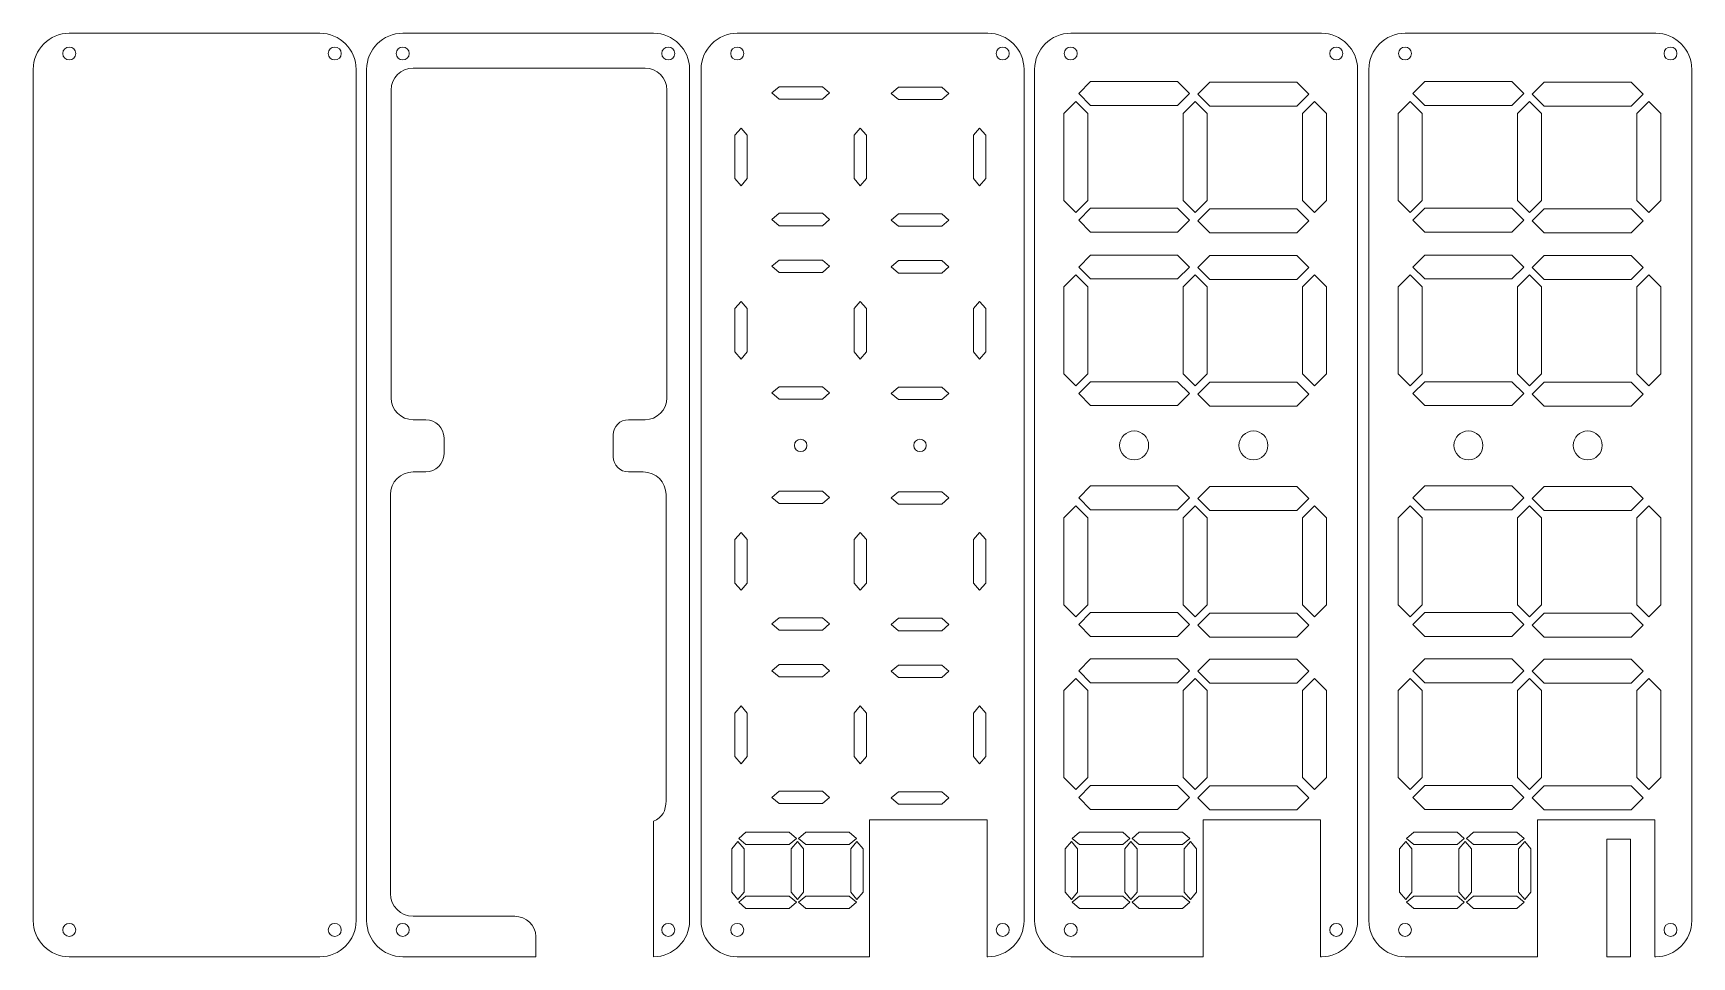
# Model space of a CAD drawing. Header units: millimetres. Extents: x -440 to 407, y -205 to 267.
import ezdxf

# ---------------------------------------------------------------- set-up
doc = ezdxf.new("R2010")
doc.units = ezdxf.units.MM
doc.header["$MEASUREMENT"] = 0
doc.layers.add('Layer 1', color=7, linetype='Continuous')

msp = doc.modelspace()

# ---------------------------------------------------------------- linework, layer by layer
at = {"layer": 'Layer 1', "color": 225, "lineweight": 20}
for points, knots in [([(-439.6961, -186.4117), (-439.6961, -186.4117), (-439.6961, 248.1339), (-439.6961, 248.1339), (-439.6961, 248.1339), (-439.6961, 258.2869), (-431.3891, 266.5939), (-421.2361, 266.5939), (-421.2361, 266.5939), (-421.2361, 266.5939), (-293.269, 266.5939), (-293.269, 266.5939), (-293.269, 266.5939), (-283.116, 266.5939), (-274.809, 258.2869), (-274.809, 248.1339), (-274.809, 248.1339), (-274.809, 248.1339), (-274.809, -186.4117), (-274.809, -186.4117), (-274.809, -186.4117), (-274.809, -196.5647), (-283.116, -204.8717), (-293.269, -204.8717), (-293.269, -204.8717), (-293.269, -204.8717), (-421.2361, -204.8717), (-421.2361, -204.8717), (-421.2361, -204.8717), (-431.3891, -204.8717), (-439.6961, -196.5647), (-439.6961, -186.4117)], [0, 0, 0, 0, 0.11111111, 0.11111111, 0.11111111, 0.11111111, 0.22222222, 0.22222222, 0.22222222, 0.22222222, 0.33333333, 0.33333333, 0.33333333, 0.33333333, 0.44444444, 0.44444444, 0.44444444, 0.44444444, 0.55555556, 0.55555556, 0.55555556, 0.55555556, 0.66666667, 0.66666667, 0.66666667, 0.66666667, 0.77777778, 0.77777778, 0.77777778, 0.77777778, 1, 1, 1, 1]), ([(-269.409, -186.4117), (-269.409, -186.4117), (-269.409, 248.1339), (-269.409, 248.1339), (-269.409, 248.1339), (-269.409, 258.2869), (-261.102, 266.5939), (-250.949, 266.5939), (-250.949, 266.5939), (-250.949, 266.5939), (-122.9819, 266.5939), (-122.9819, 266.5939), (-122.9819, 266.5939), (-112.8289, 266.5939), (-104.5219, 258.2869), (-104.5219, 248.1339), (-104.5219, 248.1339), (-104.5219, 248.1339), (-104.5219, -186.4117), (-104.5219, -186.4117), (-104.5219, -186.4117), (-104.5219, -196.5647), (-112.8289, -204.8717), (-122.9819, -204.8717), (-122.9819, -204.8717), (-122.9819, -204.8717), (-122.9819, -203.4891), (-122.9819, -201.7991), (-122.9819, -201.7991), (-122.9819, -179.7308), (-122.9819, -157.6625), (-122.9819, -135.5942), (-122.9819, -135.5942), (-118.4732, -133.9984), (-116.5336, -130.2428), (-116.5336, -125.2052), (-116.5336, -125.2052), (-116.5336, -125.2052), (-116.5336, 31.0431), (-116.5336, 31.0431), (-116.5336, 31.0431), (-116.5336, 37.4271), (-121.7567, 42.6502), (-128.1407, 42.6502), (-128.1407, 42.6502), (-128.1407, 42.6502), (-135.7778, 42.6502), (-135.7778, 42.6502), (-135.7778, 42.6502), (-140.0227, 42.6502), (-143.4957, 46.1232), (-143.4957, 50.3681), (-143.4957, 50.3681), (-143.4957, 50.3681), (-143.4957, 61.5645), (-143.4957, 61.5645), (-143.4957, 61.5645), (-143.4957, 65.8094), (-140.0227, 69.2824), (-135.7778, 69.2824), (-135.7778, 69.2824), (-135.7778, 69.2824), (-127.2665, 69.2824), (-127.2665, 69.2824), (-127.2665, 69.2824), (-121.123, 69.2824), (-116.0965, 74.3089), (-116.0965, 80.4524), (-116.0965, 80.4524), (-116.0965, 80.4524), (-116.0965, 237.5749), (-116.0965, 237.5749), (-116.0965, 237.5749), (-116.0965, 243.7184), (-121.123, 248.7449), (-127.2665, 248.7449), (-127.2665, 248.7449), (-127.2665, 248.7449), (-245.7105, 248.7449), (-245.7105, 248.7449), (-245.7105, 248.7449), (-251.854, 248.7449), (-256.8805, 243.7184), (-256.8805, 237.5749), (-256.8805, 237.5749), (-256.8805, 237.5749), (-256.8805, 80.4524), (-256.8805, 80.4524), (-256.8805, 80.4524), (-256.8805, 74.3089), (-251.854, 69.2824), (-245.7105, 69.2824), (-245.7105, 69.2824), (-245.7105, 69.2824), (-243.3995, 69.2824), (-243.3995, 69.2824), (-243.3995, 69.2824), (-243.3995, 69.2824), (-239.1905, 69.2824), (-239.1905, 69.2824), (-239.1905, 69.2824), (-234.0908, 69.2824), (-229.9184, 65.11), (-229.9184, 60.0103), (-229.9184, 60.0103), (-229.9184, 60.0103), (-229.9184, 51.9223), (-229.9184, 51.9223), (-229.9184, 51.9223), (-229.9184, 46.8226), (-234.0908, 42.6502), (-239.1905, 42.6502), (-239.1905, 42.6502), (-239.1905, 42.6502), (-243.3995, 42.6502), (-243.3995, 42.6502), (-243.3995, 42.6502), (-243.3995, 42.6502), (-245.7105, 42.6502), (-245.7105, 42.6502), (-245.7105, 42.6502), (-252.0945, 42.6502), (-257.3176, 37.4271), (-257.3176, 31.0431), (-257.3176, 31.0431), (-257.3176, -36.8275), (-257.3176, -104.6982), (-257.3176, -172.5688), (-257.3176, -172.5688), (-257.3176, -178.9528), (-252.0945, -184.1759), (-245.7105, -184.1759), (-245.7105, -184.1759), (-228.3891, -184.1759), (-211.0677, -184.1759), (-193.7463, -184.1759), (-193.7463, -184.1759), (-188.0549, -184.1759), (-182.9455, -188.8324), (-182.9455, -194.5238), (-182.9455, -194.5238), (-182.9455, -194.5238), (-182.9455, -194.5238), (-182.9455, -194.5238), (-182.9455, -194.5238), (-182.9455, -194.5238), (-182.9455, -201.7991), (-182.9455, -201.7991), (-182.9455, -201.7991), (-182.9455, -203.4891), (-182.9455, -204.8717), (-182.9455, -204.8717), (-182.9455, -204.8717), (-182.9455, -204.8717), (-250.949, -204.8717), (-250.949, -204.8717), (-250.949, -204.8717), (-261.102, -204.8717), (-269.409, -196.5647), (-269.409, -186.4117)], [0, 0, 0, 0, 0.02439024, 0.02439024, 0.02439024, 0.02439024, 0.04878049, 0.04878049, 0.04878049, 0.04878049, 0.07317073, 0.07317073, 0.07317073, 0.07317073, 0.09756098, 0.09756098, 0.09756098, 0.09756098, 0.12195122, 0.12195122, 0.12195122, 0.12195122, 0.14634146, 0.14634146, 0.14634146, 0.14634146, 0.17073171, 0.17073171, 0.17073171, 0.17073171, 0.19512195, 0.19512195, 0.19512195, 0.19512195, 0.2195122, 0.2195122, 0.2195122, 0.2195122, 0.24390244, 0.24390244, 0.24390244, 0.24390244, 0.26829268, 0.26829268, 0.26829268, 0.26829268, 0.29268293, 0.29268293, 0.29268293, 0.29268293, 0.31707317, 0.31707317, 0.31707317, 0.31707317, 0.34146341, 0.34146341, 0.34146341, 0.34146341, 0.36585366, 0.36585366, 0.36585366, 0.36585366, 0.3902439, 0.3902439, 0.3902439, 0.3902439, 0.41463415, 0.41463415, 0.41463415, 0.41463415, 0.43902439, 0.43902439, 0.43902439, 0.43902439, 0.46341463, 0.46341463, 0.46341463, 0.46341463, 0.48780488, 0.48780488, 0.48780488, 0.48780488, 0.51219512, 0.51219512, 0.51219512, 0.51219512, 0.53658537, 0.53658537, 0.53658537, 0.53658537, 0.56097561, 0.56097561, 0.56097561, 0.56097561, 0.58536585, 0.58536585, 0.58536585, 0.58536585, 0.6097561, 0.6097561, 0.6097561, 0.6097561, 0.63414634, 0.63414634, 0.63414634, 0.63414634, 0.65853659, 0.65853659, 0.65853659, 0.65853659, 0.68292683, 0.68292683, 0.68292683, 0.68292683, 0.70731707, 0.70731707, 0.70731707, 0.70731707, 0.73170732, 0.73170732, 0.73170732, 0.73170732, 0.75609756, 0.75609756, 0.75609756, 0.75609756, 0.7804878, 0.7804878, 0.7804878, 0.7804878, 0.80487805, 0.80487805, 0.80487805, 0.80487805, 0.82926829, 0.82926829, 0.82926829, 0.82926829, 0.85365854, 0.85365854, 0.85365854, 0.85365854, 0.87804878, 0.87804878, 0.87804878, 0.87804878, 0.90243902, 0.90243902, 0.90243902, 0.90243902, 0.92682927, 0.92682927, 0.92682927, 0.92682927, 0.95121951, 0.95121951, 0.95121951, 0.95121951, 1, 1, 1, 1]), ([(-98.6219, -186.4117), (-98.6219, -186.4117), (-98.6219, 248.1339), (-98.6219, 248.1339), (-98.6219, 248.1339), (-98.6219, 258.2869), (-90.3149, 266.5939), (-80.1619, 266.5939), (-80.1619, 266.5939), (-80.1619, 266.5939), (47.8052, 266.5939), (47.8052, 266.5939), (47.8052, 266.5939), (57.9582, 266.5939), (66.2652, 258.2869), (66.2652, 248.1339), (66.2652, 248.1339), (66.2652, 248.1339), (66.2652, -186.4117), (66.2652, -186.4117), (66.2652, -186.4117), (66.2652, -196.5647), (57.9582, -204.8717), (47.8052, -204.8717), (47.8052, -204.8717), (47.8052, -204.8717), (47.4197, -204.8717), (47.4197, -204.8717), (47.4197, -204.8717), (47.4197, -204.8717), (47.4197, -134.9138), (47.4197, -134.9138), (47.4197, -134.9138), (47.4197, -134.9138), (-12.6113, -134.9138), (-12.6113, -134.9138), (-12.6113, -134.9138), (-12.6113, -134.9138), (-12.6113, -204.8717), (-12.6113, -204.8717), (-12.6113, -204.8717), (-12.6113, -204.8717), (-80.1619, -204.8717), (-80.1619, -204.8717), (-80.1619, -204.8717), (-90.3149, -204.8717), (-98.6219, -196.5647), (-98.6219, -186.4117)], [0, 0, 0, 0, 0.07692308, 0.07692308, 0.07692308, 0.07692308, 0.15384615, 0.15384615, 0.15384615, 0.15384615, 0.23076923, 0.23076923, 0.23076923, 0.23076923, 0.30769231, 0.30769231, 0.30769231, 0.30769231, 0.38461538, 0.38461538, 0.38461538, 0.38461538, 0.46153846, 0.46153846, 0.46153846, 0.46153846, 0.53846154, 0.53846154, 0.53846154, 0.53846154, 0.61538462, 0.61538462, 0.61538462, 0.61538462, 0.69230769, 0.69230769, 0.69230769, 0.69230769, 0.76923077, 0.76923077, 0.76923077, 0.76923077, 0.84615385, 0.84615385, 0.84615385, 0.84615385, 1, 1, 1, 1]), ([(71.6652, -186.4117), (71.6652, -186.4117), (71.6652, 248.1339), (71.6652, 248.1339), (71.6652, 248.1339), (71.6652, 258.2869), (79.9722, 266.5939), (90.1252, 266.5939), (90.1252, 266.5939), (90.1252, 266.5939), (218.0923, 266.5939), (218.0923, 266.5939), (218.0923, 266.5939), (228.2453, 266.5939), (236.5523, 258.2869), (236.5523, 248.1339), (236.5523, 248.1339), (236.5523, 248.1339), (236.5523, -186.4117), (236.5523, -186.4117), (236.5523, -186.4117), (236.5523, -196.5647), (228.2453, -204.8717), (218.0923, -204.8717), (218.0923, -204.8717), (218.0923, -204.8717), (217.7068, -204.8717), (217.7068, -204.8717), (217.7068, -204.8717), (217.7068, -204.8717), (217.7068, -134.9138), (217.7068, -134.9138), (217.7068, -134.9138), (217.7068, -134.9138), (157.6758, -134.9138), (157.6758, -134.9138), (157.6758, -134.9138), (157.6758, -134.9138), (157.6758, -204.8717), (157.6758, -204.8717), (157.6758, -204.8717), (157.6758, -204.8717), (90.1252, -204.8717), (90.1252, -204.8717), (90.1252, -204.8717), (79.9722, -204.8717), (71.6652, -196.5647), (71.6652, -186.4117)], [0, 0, 0, 0, 0.07692308, 0.07692308, 0.07692308, 0.07692308, 0.15384615, 0.15384615, 0.15384615, 0.15384615, 0.23076923, 0.23076923, 0.23076923, 0.23076923, 0.30769231, 0.30769231, 0.30769231, 0.30769231, 0.38461538, 0.38461538, 0.38461538, 0.38461538, 0.46153846, 0.46153846, 0.46153846, 0.46153846, 0.53846154, 0.53846154, 0.53846154, 0.53846154, 0.61538462, 0.61538462, 0.61538462, 0.61538462, 0.69230769, 0.69230769, 0.69230769, 0.69230769, 0.76923077, 0.76923077, 0.76923077, 0.76923077, 0.84615385, 0.84615385, 0.84615385, 0.84615385, 1, 1, 1, 1]), ([(242.3523, -186.4117), (242.3523, -186.4117), (242.3523, 248.1339), (242.3523, 248.1339), (242.3523, 248.1339), (242.3523, 258.2869), (250.6593, 266.5939), (260.8123, 266.5939), (260.8123, 266.5939), (260.8123, 266.5939), (388.7794, 266.5939), (388.7794, 266.5939), (388.7794, 266.5939), (398.9324, 266.5939), (407.2394, 258.2869), (407.2394, 248.1339), (407.2394, 248.1339), (407.2394, 248.1339), (407.2394, -186.4117), (407.2394, -186.4117), (407.2394, -186.4117), (407.2394, -196.5647), (398.9324, -204.8717), (388.7794, -204.8717), (388.7794, -204.8717), (388.7794, -204.8717), (388.3939, -204.8717), (388.3939, -204.8717), (388.3939, -204.8717), (388.3939, -204.8717), (388.3939, -134.9138), (388.3939, -134.9138), (388.3939, -134.9138), (388.3939, -134.9138), (328.3629, -134.9138), (328.3629, -134.9138), (328.3629, -134.9138), (328.3629, -134.9138), (328.3629, -204.8717), (328.3629, -204.8717), (328.3629, -204.8717), (328.3629, -204.8717), (260.8123, -204.8717), (260.8123, -204.8717), (260.8123, -204.8717), (250.6593, -204.8717), (242.3523, -196.5647), (242.3523, -186.4117)], [0, 0, 0, 0, 0.07692308, 0.07692308, 0.07692308, 0.07692308, 0.15384615, 0.15384615, 0.15384615, 0.15384615, 0.23076923, 0.23076923, 0.23076923, 0.23076923, 0.30769231, 0.30769231, 0.30769231, 0.30769231, 0.38461538, 0.38461538, 0.38461538, 0.38461538, 0.46153846, 0.46153846, 0.46153846, 0.46153846, 0.53846154, 0.53846154, 0.53846154, 0.53846154, 0.61538462, 0.61538462, 0.61538462, 0.61538462, 0.69230769, 0.69230769, 0.69230769, 0.69230769, 0.76923077, 0.76923077, 0.76923077, 0.76923077, 0.84615385, 0.84615385, 0.84615385, 0.84615385, 1, 1, 1, 1])]:
    msp.add_open_spline(points, degree=3, knots=knots, dxfattribs=at)
at = {"layer": 'Layer 1', "color": 242, "lineweight": 20}
for points, knots in [([(-424.5666, 256.2168), (-424.5666, 258.0393), (-423.0891, 259.5168), (-421.2666, 259.5168), (-421.2666, 259.5168), (-419.4441, 259.5168), (-417.9666, 258.0393), (-417.9666, 256.2168), (-417.9666, 256.2168), (-417.9666, 254.3943), (-419.4441, 252.9168), (-421.2666, 252.9168), (-421.2666, 252.9168), (-423.0891, 252.9168), (-424.5666, 254.3943), (-424.5666, 256.2168)], [0, 0, 0, 0, 0.2, 0.2, 0.2, 0.2, 0.4, 0.4, 0.4, 0.4, 0.6, 0.6, 0.6, 0.6, 1, 1, 1, 1]), ([(-288.9889, 256.2168), (-288.9889, 258.0393), (-287.5114, 259.5168), (-285.6889, 259.5168), (-285.6889, 259.5168), (-283.8664, 259.5168), (-282.3889, 258.0393), (-282.3889, 256.2168), (-282.3889, 256.2168), (-282.3889, 254.3943), (-283.8664, 252.9168), (-285.6889, 252.9168), (-285.6889, 252.9168), (-287.5114, 252.9168), (-288.9889, 254.3943), (-288.9889, 256.2168)], [0, 0, 0, 0, 0.2, 0.2, 0.2, 0.2, 0.4, 0.4, 0.4, 0.4, 0.6, 0.6, 0.6, 0.6, 1, 1, 1, 1]), ([(-254.2795, 256.2168), (-254.2795, 258.0393), (-252.802, 259.5168), (-250.9795, 259.5168), (-250.9795, 259.5168), (-249.157, 259.5168), (-247.6795, 258.0393), (-247.6795, 256.2168), (-247.6795, 256.2168), (-247.6795, 254.3943), (-249.157, 252.9168), (-250.9795, 252.9168), (-250.9795, 252.9168), (-252.802, 252.9168), (-254.2795, 254.3943), (-254.2795, 256.2168)], [0, 0, 0, 0, 0.2, 0.2, 0.2, 0.2, 0.4, 0.4, 0.4, 0.4, 0.6, 0.6, 0.6, 0.6, 1, 1, 1, 1]), ([(-118.7018, 256.2168), (-118.7018, 258.0393), (-117.2243, 259.5168), (-115.4018, 259.5168), (-115.4018, 259.5168), (-113.5793, 259.5168), (-112.1018, 258.0393), (-112.1018, 256.2168), (-112.1018, 256.2168), (-112.1018, 254.3943), (-113.5793, 252.9168), (-115.4018, 252.9168), (-115.4018, 252.9168), (-117.2243, 252.9168), (-118.7018, 254.3943), (-118.7018, 256.2168)], [0, 0, 0, 0, 0.2, 0.2, 0.2, 0.2, 0.4, 0.4, 0.4, 0.4, 0.6, 0.6, 0.6, 0.6, 1, 1, 1, 1]), ([(-83.4924, 256.2168), (-83.4924, 258.0393), (-82.0149, 259.5168), (-80.1924, 259.5168), (-80.1924, 259.5168), (-78.3699, 259.5168), (-76.8924, 258.0393), (-76.8924, 256.2168), (-76.8924, 256.2168), (-76.8924, 254.3943), (-78.3699, 252.9168), (-80.1924, 252.9168), (-80.1924, 252.9168), (-82.0149, 252.9168), (-83.4924, 254.3943), (-83.4924, 256.2168)], [0, 0, 0, 0, 0.2, 0.2, 0.2, 0.2, 0.4, 0.4, 0.4, 0.4, 0.6, 0.6, 0.6, 0.6, 1, 1, 1, 1]), ([(52.0853, 256.2168), (52.0853, 258.0393), (53.5628, 259.5168), (55.3853, 259.5168), (55.3853, 259.5168), (57.2078, 259.5168), (58.6853, 258.0393), (58.6853, 256.2168), (58.6853, 256.2168), (58.6853, 254.3943), (57.2078, 252.9168), (55.3853, 252.9168), (55.3853, 252.9168), (53.5628, 252.9168), (52.0853, 254.3943), (52.0853, 256.2168)], [0, 0, 0, 0, 0.2, 0.2, 0.2, 0.2, 0.4, 0.4, 0.4, 0.4, 0.6, 0.6, 0.6, 0.6, 1, 1, 1, 1]), ([(86.7947, 256.2168), (86.7947, 258.0393), (88.2722, 259.5168), (90.0947, 259.5168), (90.0947, 259.5168), (91.9172, 259.5168), (93.3947, 258.0393), (93.3947, 256.2168), (93.3947, 256.2168), (93.3947, 254.3943), (91.9172, 252.9168), (90.0947, 252.9168), (90.0947, 252.9168), (88.2722, 252.9168), (86.7947, 254.3943), (86.7947, 256.2168)], [0, 0, 0, 0, 0.2, 0.2, 0.2, 0.2, 0.4, 0.4, 0.4, 0.4, 0.6, 0.6, 0.6, 0.6, 1, 1, 1, 1]), ([(222.3724, 256.2168), (222.3724, 258.0393), (223.8499, 259.5168), (225.6724, 259.5168), (225.6724, 259.5168), (227.4949, 259.5168), (228.9724, 258.0393), (228.9724, 256.2168), (228.9724, 256.2168), (228.9724, 254.3943), (227.4949, 252.9168), (225.6724, 252.9168), (225.6724, 252.9168), (223.8499, 252.9168), (222.3724, 254.3943), (222.3724, 256.2168)], [0, 0, 0, 0, 0.2, 0.2, 0.2, 0.2, 0.4, 0.4, 0.4, 0.4, 0.6, 0.6, 0.6, 0.6, 1, 1, 1, 1]), ([(257.4818, 256.2168), (257.4818, 258.0393), (258.9593, 259.5168), (260.7818, 259.5168), (260.7818, 259.5168), (262.6043, 259.5168), (264.0818, 258.0393), (264.0818, 256.2168), (264.0818, 256.2168), (264.0818, 254.3943), (262.6043, 252.9168), (260.7818, 252.9168), (260.7818, 252.9168), (258.9593, 252.9168), (257.4818, 254.3943), (257.4818, 256.2168)], [0, 0, 0, 0, 0.2, 0.2, 0.2, 0.2, 0.4, 0.4, 0.4, 0.4, 0.6, 0.6, 0.6, 0.6, 1, 1, 1, 1]), ([(393.0595, 256.2168), (393.0595, 258.0393), (394.537, 259.5168), (396.3595, 259.5168), (396.3595, 259.5168), (398.182, 259.5168), (399.6595, 258.0393), (399.6595, 256.2168), (399.6595, 256.2168), (399.6595, 254.3943), (398.182, 252.9168), (396.3595, 252.9168), (396.3595, 252.9168), (394.537, 252.9168), (393.0595, 254.3943), (393.0595, 256.2168)], [0, 0, 0, 0, 0.2, 0.2, 0.2, 0.2, 0.4, 0.4, 0.4, 0.4, 0.6, 0.6, 0.6, 0.6, 1, 1, 1, 1]), ([(100.2724, 229.6444), (100.2724, 229.6444), (94.1543, 235.7625), (94.1543, 235.7625), (94.1543, 235.7625), (94.1543, 235.7625), (100.2724, 241.8806), (100.2724, 241.8806), (100.2724, 241.8806), (100.2724, 241.8806), (122.482, 241.8806), (122.482, 241.8806), (122.482, 241.8806), (122.482, 241.8806), (144.6916, 241.8806), (144.6916, 241.8806), (144.6916, 241.8806), (144.6916, 241.8806), (150.8097, 235.7625), (150.8097, 235.7625), (150.8097, 235.7625), (150.8097, 235.7625), (144.6916, 229.6444), (144.6916, 229.6444), (144.6916, 229.6444), (144.6916, 229.6444), (122.482, 229.6444), (122.482, 229.6444), (122.482, 229.6444), (122.482, 229.6444), (100.2724, 229.6444), (100.2724, 229.6444)], [0, 0, 0, 0, 0.11111111, 0.11111111, 0.11111111, 0.11111111, 0.22222222, 0.22222222, 0.22222222, 0.22222222, 0.33333333, 0.33333333, 0.33333333, 0.33333333, 0.44444444, 0.44444444, 0.44444444, 0.44444444, 0.55555556, 0.55555556, 0.55555556, 0.55555556, 0.66666667, 0.66666667, 0.66666667, 0.66666667, 0.77777778, 0.77777778, 0.77777778, 0.77777778, 1, 1, 1, 1]), ([(161.1955, 229.3725), (161.1955, 229.3725), (155.0774, 235.4906), (155.0774, 235.4906), (155.0774, 235.4906), (155.0774, 235.4906), (161.1955, 241.6087), (161.1955, 241.6087), (161.1955, 241.6087), (161.1955, 241.6087), (183.4051, 241.6087), (183.4051, 241.6087), (183.4051, 241.6087), (183.4051, 241.6087), (205.6147, 241.6087), (205.6147, 241.6087), (205.6147, 241.6087), (205.6147, 241.6087), (211.7328, 235.4906), (211.7328, 235.4906), (211.7328, 235.4906), (211.7328, 235.4906), (205.6147, 229.3725), (205.6147, 229.3725), (205.6147, 229.3725), (205.6147, 229.3725), (183.4051, 229.3725), (183.4051, 229.3725), (183.4051, 229.3725), (183.4051, 229.3725), (161.1955, 229.3725), (161.1955, 229.3725)], [0, 0, 0, 0, 0.11111111, 0.11111111, 0.11111111, 0.11111111, 0.22222222, 0.22222222, 0.22222222, 0.22222222, 0.33333333, 0.33333333, 0.33333333, 0.33333333, 0.44444444, 0.44444444, 0.44444444, 0.44444444, 0.55555556, 0.55555556, 0.55555556, 0.55555556, 0.66666667, 0.66666667, 0.66666667, 0.66666667, 0.77777778, 0.77777778, 0.77777778, 0.77777778, 1, 1, 1, 1]), ([(270.9595, 229.6444), (270.9595, 229.6444), (264.8414, 235.7625), (264.8414, 235.7625), (264.8414, 235.7625), (264.8414, 235.7625), (270.9595, 241.8806), (270.9595, 241.8806), (270.9595, 241.8806), (270.9595, 241.8806), (293.1691, 241.8806), (293.1691, 241.8806), (293.1691, 241.8806), (293.1691, 241.8806), (315.3787, 241.8806), (315.3787, 241.8806), (315.3787, 241.8806), (315.3787, 241.8806), (321.4968, 235.7625), (321.4968, 235.7625), (321.4968, 235.7625), (321.4968, 235.7625), (315.3787, 229.6444), (315.3787, 229.6444), (315.3787, 229.6444), (315.3787, 229.6444), (293.1691, 229.6444), (293.1691, 229.6444), (293.1691, 229.6444), (293.1691, 229.6444), (270.9595, 229.6444), (270.9595, 229.6444)], [0, 0, 0, 0, 0.11111111, 0.11111111, 0.11111111, 0.11111111, 0.22222222, 0.22222222, 0.22222222, 0.22222222, 0.33333333, 0.33333333, 0.33333333, 0.33333333, 0.44444444, 0.44444444, 0.44444444, 0.44444444, 0.55555556, 0.55555556, 0.55555556, 0.55555556, 0.66666667, 0.66666667, 0.66666667, 0.66666667, 0.77777778, 0.77777778, 0.77777778, 0.77777778, 1, 1, 1, 1]), ([(331.8826, 229.3725), (331.8826, 229.3725), (325.7645, 235.4906), (325.7645, 235.4906), (325.7645, 235.4906), (325.7645, 235.4906), (331.8826, 241.6087), (331.8826, 241.6087), (331.8826, 241.6087), (331.8826, 241.6087), (354.0922, 241.6087), (354.0922, 241.6087), (354.0922, 241.6087), (354.0922, 241.6087), (376.3018, 241.6087), (376.3018, 241.6087), (376.3018, 241.6087), (376.3018, 241.6087), (382.4199, 235.4906), (382.4199, 235.4906), (382.4199, 235.4906), (382.4199, 235.4906), (376.3018, 229.3725), (376.3018, 229.3725), (376.3018, 229.3725), (376.3018, 229.3725), (354.0922, 229.3725), (354.0922, 229.3725), (354.0922, 229.3725), (354.0922, 229.3725), (331.8826, 229.3725), (331.8826, 229.3725)], [0, 0, 0, 0, 0.11111111, 0.11111111, 0.11111111, 0.11111111, 0.22222222, 0.22222222, 0.22222222, 0.22222222, 0.33333333, 0.33333333, 0.33333333, 0.33333333, 0.44444444, 0.44444444, 0.44444444, 0.44444444, 0.55555556, 0.55555556, 0.55555556, 0.55555556, 0.66666667, 0.66666667, 0.66666667, 0.66666667, 0.77777778, 0.77777778, 0.77777778, 0.77777778, 1, 1, 1, 1]), ([(98.8858, 181.2281), (98.8858, 181.2281), (92.7677, 175.11), (92.7677, 175.11), (92.7677, 175.11), (92.7677, 175.11), (86.6496, 181.2281), (86.6496, 181.2281), (86.6496, 181.2281), (86.6496, 181.2281), (86.6496, 203.4377), (86.6496, 203.4377), (86.6496, 203.4377), (86.6496, 203.4377), (86.6496, 225.6473), (86.6496, 225.6473), (86.6496, 225.6473), (86.6496, 225.6473), (92.7677, 231.7654), (92.7677, 231.7654), (92.7677, 231.7654), (92.7677, 231.7654), (98.8858, 225.6473), (98.8858, 225.6473), (98.8858, 225.6473), (98.8858, 225.6473), (98.8858, 203.4377), (98.8858, 203.4377), (98.8858, 203.4377), (98.8858, 203.4377), (98.8858, 181.2281), (98.8858, 181.2281)], [0, 0, 0, 0, 0.11111111, 0.11111111, 0.11111111, 0.11111111, 0.22222222, 0.22222222, 0.22222222, 0.22222222, 0.33333333, 0.33333333, 0.33333333, 0.33333333, 0.44444444, 0.44444444, 0.44444444, 0.44444444, 0.55555556, 0.55555556, 0.55555556, 0.55555556, 0.66666667, 0.66666667, 0.66666667, 0.66666667, 0.77777778, 0.77777778, 0.77777778, 0.77777778, 1, 1, 1, 1]), ([(159.8088, 181.2281), (159.8088, 181.2281), (153.6907, 175.11), (153.6907, 175.11), (153.6907, 175.11), (153.6907, 175.11), (147.5726, 181.2281), (147.5726, 181.2281), (147.5726, 181.2281), (147.5726, 181.2281), (147.5726, 203.4377), (147.5726, 203.4377), (147.5726, 203.4377), (147.5726, 203.4377), (147.5726, 225.6473), (147.5726, 225.6473), (147.5726, 225.6473), (147.5726, 225.6473), (153.6907, 231.7654), (153.6907, 231.7654), (153.6907, 231.7654), (153.6907, 231.7654), (159.8088, 225.6473), (159.8088, 225.6473), (159.8088, 225.6473), (159.8088, 225.6473), (159.8088, 203.4377), (159.8088, 203.4377), (159.8088, 203.4377), (159.8088, 203.4377), (159.8088, 181.2281), (159.8088, 181.2281)], [0, 0, 0, 0, 0.11111111, 0.11111111, 0.11111111, 0.11111111, 0.22222222, 0.22222222, 0.22222222, 0.22222222, 0.33333333, 0.33333333, 0.33333333, 0.33333333, 0.44444444, 0.44444444, 0.44444444, 0.44444444, 0.55555556, 0.55555556, 0.55555556, 0.55555556, 0.66666667, 0.66666667, 0.66666667, 0.66666667, 0.77777778, 0.77777778, 0.77777778, 0.77777778, 1, 1, 1, 1]), ([(220.7318, 181.2281), (220.7318, 181.2281), (214.6137, 175.11), (214.6137, 175.11), (214.6137, 175.11), (214.6137, 175.11), (208.4956, 181.2281), (208.4956, 181.2281), (208.4956, 181.2281), (208.4956, 181.2281), (208.4956, 203.4377), (208.4956, 203.4377), (208.4956, 203.4377), (208.4956, 203.4377), (208.4956, 225.6473), (208.4956, 225.6473), (208.4956, 225.6473), (208.4956, 225.6473), (214.6137, 231.7654), (214.6137, 231.7654), (214.6137, 231.7654), (214.6137, 231.7654), (220.7318, 225.6473), (220.7318, 225.6473), (220.7318, 225.6473), (220.7318, 225.6473), (220.7318, 203.4377), (220.7318, 203.4377), (220.7318, 203.4377), (220.7318, 203.4377), (220.7318, 181.2281), (220.7318, 181.2281)], [0, 0, 0, 0, 0.11111111, 0.11111111, 0.11111111, 0.11111111, 0.22222222, 0.22222222, 0.22222222, 0.22222222, 0.33333333, 0.33333333, 0.33333333, 0.33333333, 0.44444444, 0.44444444, 0.44444444, 0.44444444, 0.55555556, 0.55555556, 0.55555556, 0.55555556, 0.66666667, 0.66666667, 0.66666667, 0.66666667, 0.77777778, 0.77777778, 0.77777778, 0.77777778, 1, 1, 1, 1]), ([(269.5729, 181.2281), (269.5729, 181.2281), (263.4548, 175.11), (263.4548, 175.11), (263.4548, 175.11), (263.4548, 175.11), (257.3367, 181.2281), (257.3367, 181.2281), (257.3367, 181.2281), (257.3367, 181.2281), (257.3367, 203.4377), (257.3367, 203.4377), (257.3367, 203.4377), (257.3367, 203.4377), (257.3367, 225.6473), (257.3367, 225.6473), (257.3367, 225.6473), (257.3367, 225.6473), (263.4548, 231.7654), (263.4548, 231.7654), (263.4548, 231.7654), (263.4548, 231.7654), (269.5729, 225.6473), (269.5729, 225.6473), (269.5729, 225.6473), (269.5729, 225.6473), (269.5729, 203.4377), (269.5729, 203.4377), (269.5729, 203.4377), (269.5729, 203.4377), (269.5729, 181.2281), (269.5729, 181.2281)], [0, 0, 0, 0, 0.11111111, 0.11111111, 0.11111111, 0.11111111, 0.22222222, 0.22222222, 0.22222222, 0.22222222, 0.33333333, 0.33333333, 0.33333333, 0.33333333, 0.44444444, 0.44444444, 0.44444444, 0.44444444, 0.55555556, 0.55555556, 0.55555556, 0.55555556, 0.66666667, 0.66666667, 0.66666667, 0.66666667, 0.77777778, 0.77777778, 0.77777778, 0.77777778, 1, 1, 1, 1]), ([(330.4959, 181.2281), (330.4959, 181.2281), (324.3778, 175.11), (324.3778, 175.11), (324.3778, 175.11), (324.3778, 175.11), (318.2597, 181.2281), (318.2597, 181.2281), (318.2597, 181.2281), (318.2597, 181.2281), (318.2597, 203.4377), (318.2597, 203.4377), (318.2597, 203.4377), (318.2597, 203.4377), (318.2597, 225.6473), (318.2597, 225.6473), (318.2597, 225.6473), (318.2597, 225.6473), (324.3778, 231.7654), (324.3778, 231.7654), (324.3778, 231.7654), (324.3778, 231.7654), (330.4959, 225.6473), (330.4959, 225.6473), (330.4959, 225.6473), (330.4959, 225.6473), (330.4959, 203.4377), (330.4959, 203.4377), (330.4959, 203.4377), (330.4959, 203.4377), (330.4959, 181.2281), (330.4959, 181.2281)], [0, 0, 0, 0, 0.11111111, 0.11111111, 0.11111111, 0.11111111, 0.22222222, 0.22222222, 0.22222222, 0.22222222, 0.33333333, 0.33333333, 0.33333333, 0.33333333, 0.44444444, 0.44444444, 0.44444444, 0.44444444, 0.55555556, 0.55555556, 0.55555556, 0.55555556, 0.66666667, 0.66666667, 0.66666667, 0.66666667, 0.77777778, 0.77777778, 0.77777778, 0.77777778, 1, 1, 1, 1]), ([(391.4189, 181.2281), (391.4189, 181.2281), (385.3008, 175.11), (385.3008, 175.11), (385.3008, 175.11), (385.3008, 175.11), (379.1827, 181.2281), (379.1827, 181.2281), (379.1827, 181.2281), (379.1827, 181.2281), (379.1827, 203.4377), (379.1827, 203.4377), (379.1827, 203.4377), (379.1827, 203.4377), (379.1827, 225.6473), (379.1827, 225.6473), (379.1827, 225.6473), (379.1827, 225.6473), (385.3008, 231.7654), (385.3008, 231.7654), (385.3008, 231.7654), (385.3008, 231.7654), (391.4189, 225.6473), (391.4189, 225.6473), (391.4189, 225.6473), (391.4189, 225.6473), (391.4189, 203.4377), (391.4189, 203.4377), (391.4189, 203.4377), (391.4189, 203.4377), (391.4189, 181.2281), (391.4189, 181.2281)], [0, 0, 0, 0, 0.11111111, 0.11111111, 0.11111111, 0.11111111, 0.22222222, 0.22222222, 0.22222222, 0.22222222, 0.33333333, 0.33333333, 0.33333333, 0.33333333, 0.44444444, 0.44444444, 0.44444444, 0.44444444, 0.55555556, 0.55555556, 0.55555556, 0.55555556, 0.66666667, 0.66666667, 0.66666667, 0.66666667, 0.77777778, 0.77777778, 0.77777778, 0.77777778, 1, 1, 1, 1]), ([(100.2724, 164.9947), (100.2724, 164.9947), (94.1543, 171.1128), (94.1543, 171.1128), (94.1543, 171.1128), (94.1543, 171.1128), (100.2724, 177.2309), (100.2724, 177.2309), (100.2724, 177.2309), (100.2724, 177.2309), (122.482, 177.2309), (122.482, 177.2309), (122.482, 177.2309), (122.482, 177.2309), (144.6916, 177.2309), (144.6916, 177.2309), (144.6916, 177.2309), (144.6916, 177.2309), (150.8097, 171.1128), (150.8097, 171.1128), (150.8097, 171.1128), (150.8097, 171.1128), (144.6916, 164.9947), (144.6916, 164.9947), (144.6916, 164.9947), (144.6916, 164.9947), (122.482, 164.9947), (122.482, 164.9947), (122.482, 164.9947), (122.482, 164.9947), (100.2724, 164.9947), (100.2724, 164.9947)], [0, 0, 0, 0, 0.11111111, 0.11111111, 0.11111111, 0.11111111, 0.22222222, 0.22222222, 0.22222222, 0.22222222, 0.33333333, 0.33333333, 0.33333333, 0.33333333, 0.44444444, 0.44444444, 0.44444444, 0.44444444, 0.55555556, 0.55555556, 0.55555556, 0.55555556, 0.66666667, 0.66666667, 0.66666667, 0.66666667, 0.77777778, 0.77777778, 0.77777778, 0.77777778, 1, 1, 1, 1]), ([(161.1955, 164.7228), (161.1955, 164.7228), (155.0774, 170.8409), (155.0774, 170.8409), (155.0774, 170.8409), (155.0774, 170.8409), (161.1955, 176.959), (161.1955, 176.959), (161.1955, 176.959), (161.1955, 176.959), (183.4051, 176.959), (183.4051, 176.959), (183.4051, 176.959), (183.4051, 176.959), (205.6147, 176.959), (205.6147, 176.959), (205.6147, 176.959), (205.6147, 176.959), (211.7328, 170.8409), (211.7328, 170.8409), (211.7328, 170.8409), (211.7328, 170.8409), (205.6147, 164.7228), (205.6147, 164.7228), (205.6147, 164.7228), (205.6147, 164.7228), (183.4051, 164.7228), (183.4051, 164.7228), (183.4051, 164.7228), (183.4051, 164.7228), (161.1955, 164.7228), (161.1955, 164.7228)], [0, 0, 0, 0, 0.11111111, 0.11111111, 0.11111111, 0.11111111, 0.22222222, 0.22222222, 0.22222222, 0.22222222, 0.33333333, 0.33333333, 0.33333333, 0.33333333, 0.44444444, 0.44444444, 0.44444444, 0.44444444, 0.55555556, 0.55555556, 0.55555556, 0.55555556, 0.66666667, 0.66666667, 0.66666667, 0.66666667, 0.77777778, 0.77777778, 0.77777778, 0.77777778, 1, 1, 1, 1]), ([(270.9595, 164.9947), (270.9595, 164.9947), (264.8414, 171.1128), (264.8414, 171.1128), (264.8414, 171.1128), (264.8414, 171.1128), (270.9595, 177.2309), (270.9595, 177.2309), (270.9595, 177.2309), (270.9595, 177.2309), (293.1691, 177.2309), (293.1691, 177.2309), (293.1691, 177.2309), (293.1691, 177.2309), (315.3787, 177.2309), (315.3787, 177.2309), (315.3787, 177.2309), (315.3787, 177.2309), (321.4968, 171.1128), (321.4968, 171.1128), (321.4968, 171.1128), (321.4968, 171.1128), (315.3787, 164.9947), (315.3787, 164.9947), (315.3787, 164.9947), (315.3787, 164.9947), (293.1691, 164.9947), (293.1691, 164.9947), (293.1691, 164.9947), (293.1691, 164.9947), (270.9595, 164.9947), (270.9595, 164.9947)], [0, 0, 0, 0, 0.11111111, 0.11111111, 0.11111111, 0.11111111, 0.22222222, 0.22222222, 0.22222222, 0.22222222, 0.33333333, 0.33333333, 0.33333333, 0.33333333, 0.44444444, 0.44444444, 0.44444444, 0.44444444, 0.55555556, 0.55555556, 0.55555556, 0.55555556, 0.66666667, 0.66666667, 0.66666667, 0.66666667, 0.77777778, 0.77777778, 0.77777778, 0.77777778, 1, 1, 1, 1]), ([(331.8826, 164.7228), (331.8826, 164.7228), (325.7645, 170.8409), (325.7645, 170.8409), (325.7645, 170.8409), (325.7645, 170.8409), (331.8826, 176.959), (331.8826, 176.959), (331.8826, 176.959), (331.8826, 176.959), (354.0922, 176.959), (354.0922, 176.959), (354.0922, 176.959), (354.0922, 176.959), (376.3018, 176.959), (376.3018, 176.959), (376.3018, 176.959), (376.3018, 176.959), (382.4199, 170.8409), (382.4199, 170.8409), (382.4199, 170.8409), (382.4199, 170.8409), (376.3018, 164.7228), (376.3018, 164.7228), (376.3018, 164.7228), (376.3018, 164.7228), (354.0922, 164.7228), (354.0922, 164.7228), (354.0922, 164.7228), (354.0922, 164.7228), (331.8826, 164.7228), (331.8826, 164.7228)], [0, 0, 0, 0, 0.11111111, 0.11111111, 0.11111111, 0.11111111, 0.22222222, 0.22222222, 0.22222222, 0.22222222, 0.33333333, 0.33333333, 0.33333333, 0.33333333, 0.44444444, 0.44444444, 0.44444444, 0.44444444, 0.55555556, 0.55555556, 0.55555556, 0.55555556, 0.66666667, 0.66666667, 0.66666667, 0.66666667, 0.77777778, 0.77777778, 0.77777778, 0.77777778, 1, 1, 1, 1]), ([(100.2724, 141.1216), (100.2724, 141.1216), (94.1543, 147.2397), (94.1543, 147.2397), (94.1543, 147.2397), (94.1543, 147.2397), (100.2724, 153.3578), (100.2724, 153.3578), (100.2724, 153.3578), (100.2724, 153.3578), (122.482, 153.3578), (122.482, 153.3578), (122.482, 153.3578), (122.482, 153.3578), (144.6916, 153.3578), (144.6916, 153.3578), (144.6916, 153.3578), (144.6916, 153.3578), (150.8097, 147.2397), (150.8097, 147.2397), (150.8097, 147.2397), (150.8097, 147.2397), (144.6916, 141.1216), (144.6916, 141.1216), (144.6916, 141.1216), (144.6916, 141.1216), (122.482, 141.1216), (122.482, 141.1216), (122.482, 141.1216), (122.482, 141.1216), (100.2724, 141.1216), (100.2724, 141.1216)], [0, 0, 0, 0, 0.11111111, 0.11111111, 0.11111111, 0.11111111, 0.22222222, 0.22222222, 0.22222222, 0.22222222, 0.33333333, 0.33333333, 0.33333333, 0.33333333, 0.44444444, 0.44444444, 0.44444444, 0.44444444, 0.55555556, 0.55555556, 0.55555556, 0.55555556, 0.66666667, 0.66666667, 0.66666667, 0.66666667, 0.77777778, 0.77777778, 0.77777778, 0.77777778, 1, 1, 1, 1]), ([(161.1955, 140.8497), (161.1955, 140.8497), (155.0774, 146.9678), (155.0774, 146.9678), (155.0774, 146.9678), (155.0774, 146.9678), (161.1955, 153.0859), (161.1955, 153.0859), (161.1955, 153.0859), (161.1955, 153.0859), (183.4051, 153.0859), (183.4051, 153.0859), (183.4051, 153.0859), (183.4051, 153.0859), (205.6147, 153.0859), (205.6147, 153.0859), (205.6147, 153.0859), (205.6147, 153.0859), (211.7328, 146.9678), (211.7328, 146.9678), (211.7328, 146.9678), (211.7328, 146.9678), (205.6147, 140.8497), (205.6147, 140.8497), (205.6147, 140.8497), (205.6147, 140.8497), (183.4051, 140.8497), (183.4051, 140.8497), (183.4051, 140.8497), (183.4051, 140.8497), (161.1955, 140.8497), (161.1955, 140.8497)], [0, 0, 0, 0, 0.11111111, 0.11111111, 0.11111111, 0.11111111, 0.22222222, 0.22222222, 0.22222222, 0.22222222, 0.33333333, 0.33333333, 0.33333333, 0.33333333, 0.44444444, 0.44444444, 0.44444444, 0.44444444, 0.55555556, 0.55555556, 0.55555556, 0.55555556, 0.66666667, 0.66666667, 0.66666667, 0.66666667, 0.77777778, 0.77777778, 0.77777778, 0.77777778, 1, 1, 1, 1]), ([(270.9595, 141.1216), (270.9595, 141.1216), (264.8414, 147.2397), (264.8414, 147.2397), (264.8414, 147.2397), (264.8414, 147.2397), (270.9595, 153.3578), (270.9595, 153.3578), (270.9595, 153.3578), (270.9595, 153.3578), (293.1691, 153.3578), (293.1691, 153.3578), (293.1691, 153.3578), (293.1691, 153.3578), (315.3787, 153.3578), (315.3787, 153.3578), (315.3787, 153.3578), (315.3787, 153.3578), (321.4968, 147.2397), (321.4968, 147.2397), (321.4968, 147.2397), (321.4968, 147.2397), (315.3787, 141.1216), (315.3787, 141.1216), (315.3787, 141.1216), (315.3787, 141.1216), (293.1691, 141.1216), (293.1691, 141.1216), (293.1691, 141.1216), (293.1691, 141.1216), (270.9595, 141.1216), (270.9595, 141.1216)], [0, 0, 0, 0, 0.11111111, 0.11111111, 0.11111111, 0.11111111, 0.22222222, 0.22222222, 0.22222222, 0.22222222, 0.33333333, 0.33333333, 0.33333333, 0.33333333, 0.44444444, 0.44444444, 0.44444444, 0.44444444, 0.55555556, 0.55555556, 0.55555556, 0.55555556, 0.66666667, 0.66666667, 0.66666667, 0.66666667, 0.77777778, 0.77777778, 0.77777778, 0.77777778, 1, 1, 1, 1]), ([(331.8826, 140.8497), (331.8826, 140.8497), (325.7645, 146.9678), (325.7645, 146.9678), (325.7645, 146.9678), (325.7645, 146.9678), (331.8826, 153.0859), (331.8826, 153.0859), (331.8826, 153.0859), (331.8826, 153.0859), (354.0922, 153.0859), (354.0922, 153.0859), (354.0922, 153.0859), (354.0922, 153.0859), (376.3018, 153.0859), (376.3018, 153.0859), (376.3018, 153.0859), (376.3018, 153.0859), (382.4199, 146.9678), (382.4199, 146.9678), (382.4199, 146.9678), (382.4199, 146.9678), (376.3018, 140.8497), (376.3018, 140.8497), (376.3018, 140.8497), (376.3018, 140.8497), (354.0922, 140.8497), (354.0922, 140.8497), (354.0922, 140.8497), (354.0922, 140.8497), (331.8826, 140.8497), (331.8826, 140.8497)], [0, 0, 0, 0, 0.11111111, 0.11111111, 0.11111111, 0.11111111, 0.22222222, 0.22222222, 0.22222222, 0.22222222, 0.33333333, 0.33333333, 0.33333333, 0.33333333, 0.44444444, 0.44444444, 0.44444444, 0.44444444, 0.55555556, 0.55555556, 0.55555556, 0.55555556, 0.66666667, 0.66666667, 0.66666667, 0.66666667, 0.77777778, 0.77777778, 0.77777778, 0.77777778, 1, 1, 1, 1]), ([(98.8858, 92.7053), (98.8858, 92.7053), (92.7677, 86.5872), (92.7677, 86.5872), (92.7677, 86.5872), (92.7677, 86.5872), (86.6496, 92.7053), (86.6496, 92.7053), (86.6496, 92.7053), (86.6496, 92.7053), (86.6496, 114.9149), (86.6496, 114.9149), (86.6496, 114.9149), (86.6496, 114.9149), (86.6496, 137.1245), (86.6496, 137.1245), (86.6496, 137.1245), (86.6496, 137.1245), (92.7677, 143.2426), (92.7677, 143.2426), (92.7677, 143.2426), (92.7677, 143.2426), (98.8858, 137.1245), (98.8858, 137.1245), (98.8858, 137.1245), (98.8858, 137.1245), (98.8858, 114.9149), (98.8858, 114.9149), (98.8858, 114.9149), (98.8858, 114.9149), (98.8858, 92.7053), (98.8858, 92.7053)], [0, 0, 0, 0, 0.11111111, 0.11111111, 0.11111111, 0.11111111, 0.22222222, 0.22222222, 0.22222222, 0.22222222, 0.33333333, 0.33333333, 0.33333333, 0.33333333, 0.44444444, 0.44444444, 0.44444444, 0.44444444, 0.55555556, 0.55555556, 0.55555556, 0.55555556, 0.66666667, 0.66666667, 0.66666667, 0.66666667, 0.77777778, 0.77777778, 0.77777778, 0.77777778, 1, 1, 1, 1]), ([(159.8088, 92.7053), (159.8088, 92.7053), (153.6907, 86.5872), (153.6907, 86.5872), (153.6907, 86.5872), (153.6907, 86.5872), (147.5726, 92.7053), (147.5726, 92.7053), (147.5726, 92.7053), (147.5726, 92.7053), (147.5726, 114.9149), (147.5726, 114.9149), (147.5726, 114.9149), (147.5726, 114.9149), (147.5726, 137.1245), (147.5726, 137.1245), (147.5726, 137.1245), (147.5726, 137.1245), (153.6907, 143.2426), (153.6907, 143.2426), (153.6907, 143.2426), (153.6907, 143.2426), (159.8088, 137.1245), (159.8088, 137.1245), (159.8088, 137.1245), (159.8088, 137.1245), (159.8088, 114.9149), (159.8088, 114.9149), (159.8088, 114.9149), (159.8088, 114.9149), (159.8088, 92.7053), (159.8088, 92.7053)], [0, 0, 0, 0, 0.11111111, 0.11111111, 0.11111111, 0.11111111, 0.22222222, 0.22222222, 0.22222222, 0.22222222, 0.33333333, 0.33333333, 0.33333333, 0.33333333, 0.44444444, 0.44444444, 0.44444444, 0.44444444, 0.55555556, 0.55555556, 0.55555556, 0.55555556, 0.66666667, 0.66666667, 0.66666667, 0.66666667, 0.77777778, 0.77777778, 0.77777778, 0.77777778, 1, 1, 1, 1]), ([(220.7318, 92.7053), (220.7318, 92.7053), (214.6137, 86.5872), (214.6137, 86.5872), (214.6137, 86.5872), (214.6137, 86.5872), (208.4956, 92.7053), (208.4956, 92.7053), (208.4956, 92.7053), (208.4956, 92.7053), (208.4956, 114.9149), (208.4956, 114.9149), (208.4956, 114.9149), (208.4956, 114.9149), (208.4956, 137.1245), (208.4956, 137.1245), (208.4956, 137.1245), (208.4956, 137.1245), (214.6137, 143.2426), (214.6137, 143.2426), (214.6137, 143.2426), (214.6137, 143.2426), (220.7318, 137.1245), (220.7318, 137.1245), (220.7318, 137.1245), (220.7318, 137.1245), (220.7318, 114.9149), (220.7318, 114.9149), (220.7318, 114.9149), (220.7318, 114.9149), (220.7318, 92.7053), (220.7318, 92.7053)], [0, 0, 0, 0, 0.11111111, 0.11111111, 0.11111111, 0.11111111, 0.22222222, 0.22222222, 0.22222222, 0.22222222, 0.33333333, 0.33333333, 0.33333333, 0.33333333, 0.44444444, 0.44444444, 0.44444444, 0.44444444, 0.55555556, 0.55555556, 0.55555556, 0.55555556, 0.66666667, 0.66666667, 0.66666667, 0.66666667, 0.77777778, 0.77777778, 0.77777778, 0.77777778, 1, 1, 1, 1]), ([(269.5729, 92.7053), (269.5729, 92.7053), (263.4548, 86.5872), (263.4548, 86.5872), (263.4548, 86.5872), (263.4548, 86.5872), (257.3367, 92.7053), (257.3367, 92.7053), (257.3367, 92.7053), (257.3367, 92.7053), (257.3367, 114.9149), (257.3367, 114.9149), (257.3367, 114.9149), (257.3367, 114.9149), (257.3367, 137.1245), (257.3367, 137.1245), (257.3367, 137.1245), (257.3367, 137.1245), (263.4548, 143.2426), (263.4548, 143.2426), (263.4548, 143.2426), (263.4548, 143.2426), (269.5729, 137.1245), (269.5729, 137.1245), (269.5729, 137.1245), (269.5729, 137.1245), (269.5729, 114.9149), (269.5729, 114.9149), (269.5729, 114.9149), (269.5729, 114.9149), (269.5729, 92.7053), (269.5729, 92.7053)], [0, 0, 0, 0, 0.11111111, 0.11111111, 0.11111111, 0.11111111, 0.22222222, 0.22222222, 0.22222222, 0.22222222, 0.33333333, 0.33333333, 0.33333333, 0.33333333, 0.44444444, 0.44444444, 0.44444444, 0.44444444, 0.55555556, 0.55555556, 0.55555556, 0.55555556, 0.66666667, 0.66666667, 0.66666667, 0.66666667, 0.77777778, 0.77777778, 0.77777778, 0.77777778, 1, 1, 1, 1]), ([(330.4959, 92.7053), (330.4959, 92.7053), (324.3778, 86.5872), (324.3778, 86.5872), (324.3778, 86.5872), (324.3778, 86.5872), (318.2597, 92.7053), (318.2597, 92.7053), (318.2597, 92.7053), (318.2597, 92.7053), (318.2597, 114.9149), (318.2597, 114.9149), (318.2597, 114.9149), (318.2597, 114.9149), (318.2597, 137.1245), (318.2597, 137.1245), (318.2597, 137.1245), (318.2597, 137.1245), (324.3778, 143.2426), (324.3778, 143.2426), (324.3778, 143.2426), (324.3778, 143.2426), (330.4959, 137.1245), (330.4959, 137.1245), (330.4959, 137.1245), (330.4959, 137.1245), (330.4959, 114.9149), (330.4959, 114.9149), (330.4959, 114.9149), (330.4959, 114.9149), (330.4959, 92.7053), (330.4959, 92.7053)], [0, 0, 0, 0, 0.11111111, 0.11111111, 0.11111111, 0.11111111, 0.22222222, 0.22222222, 0.22222222, 0.22222222, 0.33333333, 0.33333333, 0.33333333, 0.33333333, 0.44444444, 0.44444444, 0.44444444, 0.44444444, 0.55555556, 0.55555556, 0.55555556, 0.55555556, 0.66666667, 0.66666667, 0.66666667, 0.66666667, 0.77777778, 0.77777778, 0.77777778, 0.77777778, 1, 1, 1, 1]), ([(391.4189, 92.7053), (391.4189, 92.7053), (385.3008, 86.5872), (385.3008, 86.5872), (385.3008, 86.5872), (385.3008, 86.5872), (379.1827, 92.7053), (379.1827, 92.7053), (379.1827, 92.7053), (379.1827, 92.7053), (379.1827, 114.9149), (379.1827, 114.9149), (379.1827, 114.9149), (379.1827, 114.9149), (379.1827, 137.1245), (379.1827, 137.1245), (379.1827, 137.1245), (379.1827, 137.1245), (385.3008, 143.2426), (385.3008, 143.2426), (385.3008, 143.2426), (385.3008, 143.2426), (391.4189, 137.1245), (391.4189, 137.1245), (391.4189, 137.1245), (391.4189, 137.1245), (391.4189, 114.9149), (391.4189, 114.9149), (391.4189, 114.9149), (391.4189, 114.9149), (391.4189, 92.7053), (391.4189, 92.7053)], [0, 0, 0, 0, 0.11111111, 0.11111111, 0.11111111, 0.11111111, 0.22222222, 0.22222222, 0.22222222, 0.22222222, 0.33333333, 0.33333333, 0.33333333, 0.33333333, 0.44444444, 0.44444444, 0.44444444, 0.44444444, 0.55555556, 0.55555556, 0.55555556, 0.55555556, 0.66666667, 0.66666667, 0.66666667, 0.66666667, 0.77777778, 0.77777778, 0.77777778, 0.77777778, 1, 1, 1, 1]), ([(100.2724, 76.4719), (100.2724, 76.4719), (94.1543, 82.59), (94.1543, 82.59), (94.1543, 82.59), (94.1543, 82.59), (100.2724, 88.7081), (100.2724, 88.7081), (100.2724, 88.7081), (100.2724, 88.7081), (122.482, 88.7081), (122.482, 88.7081), (122.482, 88.7081), (122.482, 88.7081), (144.6916, 88.7081), (144.6916, 88.7081), (144.6916, 88.7081), (144.6916, 88.7081), (150.8097, 82.59), (150.8097, 82.59), (150.8097, 82.59), (150.8097, 82.59), (144.6916, 76.4719), (144.6916, 76.4719), (144.6916, 76.4719), (144.6916, 76.4719), (122.482, 76.4719), (122.482, 76.4719), (122.482, 76.4719), (122.482, 76.4719), (100.2724, 76.4719), (100.2724, 76.4719)], [0, 0, 0, 0, 0.11111111, 0.11111111, 0.11111111, 0.11111111, 0.22222222, 0.22222222, 0.22222222, 0.22222222, 0.33333333, 0.33333333, 0.33333333, 0.33333333, 0.44444444, 0.44444444, 0.44444444, 0.44444444, 0.55555556, 0.55555556, 0.55555556, 0.55555556, 0.66666667, 0.66666667, 0.66666667, 0.66666667, 0.77777778, 0.77777778, 0.77777778, 0.77777778, 1, 1, 1, 1]), ([(161.1955, 76.2), (161.1955, 76.2), (155.0774, 82.3181), (155.0774, 82.3181), (155.0774, 82.3181), (155.0774, 82.3181), (161.1955, 88.4362), (161.1955, 88.4362), (161.1955, 88.4362), (161.1955, 88.4362), (183.4051, 88.4362), (183.4051, 88.4362), (183.4051, 88.4362), (183.4051, 88.4362), (205.6147, 88.4362), (205.6147, 88.4362), (205.6147, 88.4362), (205.6147, 88.4362), (211.7328, 82.3181), (211.7328, 82.3181), (211.7328, 82.3181), (211.7328, 82.3181), (205.6147, 76.2), (205.6147, 76.2), (205.6147, 76.2), (205.6147, 76.2), (183.4051, 76.2), (183.4051, 76.2), (183.4051, 76.2), (183.4051, 76.2), (161.1955, 76.2), (161.1955, 76.2)], [0, 0, 0, 0, 0.11111111, 0.11111111, 0.11111111, 0.11111111, 0.22222222, 0.22222222, 0.22222222, 0.22222222, 0.33333333, 0.33333333, 0.33333333, 0.33333333, 0.44444444, 0.44444444, 0.44444444, 0.44444444, 0.55555556, 0.55555556, 0.55555556, 0.55555556, 0.66666667, 0.66666667, 0.66666667, 0.66666667, 0.77777778, 0.77777778, 0.77777778, 0.77777778, 1, 1, 1, 1]), ([(270.9595, 76.4719), (270.9595, 76.4719), (264.8414, 82.59), (264.8414, 82.59), (264.8414, 82.59), (264.8414, 82.59), (270.9595, 88.7081), (270.9595, 88.7081), (270.9595, 88.7081), (270.9595, 88.7081), (293.1691, 88.7081), (293.1691, 88.7081), (293.1691, 88.7081), (293.1691, 88.7081), (315.3787, 88.7081), (315.3787, 88.7081), (315.3787, 88.7081), (315.3787, 88.7081), (321.4968, 82.59), (321.4968, 82.59), (321.4968, 82.59), (321.4968, 82.59), (315.3787, 76.4719), (315.3787, 76.4719), (315.3787, 76.4719), (315.3787, 76.4719), (293.1691, 76.4719), (293.1691, 76.4719), (293.1691, 76.4719), (293.1691, 76.4719), (270.9595, 76.4719), (270.9595, 76.4719)], [0, 0, 0, 0, 0.11111111, 0.11111111, 0.11111111, 0.11111111, 0.22222222, 0.22222222, 0.22222222, 0.22222222, 0.33333333, 0.33333333, 0.33333333, 0.33333333, 0.44444444, 0.44444444, 0.44444444, 0.44444444, 0.55555556, 0.55555556, 0.55555556, 0.55555556, 0.66666667, 0.66666667, 0.66666667, 0.66666667, 0.77777778, 0.77777778, 0.77777778, 0.77777778, 1, 1, 1, 1]), ([(331.8826, 76.2), (331.8826, 76.2), (325.7645, 82.3181), (325.7645, 82.3181), (325.7645, 82.3181), (325.7645, 82.3181), (331.8826, 88.4362), (331.8826, 88.4362), (331.8826, 88.4362), (331.8826, 88.4362), (354.0922, 88.4362), (354.0922, 88.4362), (354.0922, 88.4362), (354.0922, 88.4362), (376.3018, 88.4362), (376.3018, 88.4362), (376.3018, 88.4362), (376.3018, 88.4362), (382.4199, 82.3181), (382.4199, 82.3181), (382.4199, 82.3181), (382.4199, 82.3181), (376.3018, 76.2), (376.3018, 76.2), (376.3018, 76.2), (376.3018, 76.2), (354.0922, 76.2), (354.0922, 76.2), (354.0922, 76.2), (354.0922, 76.2), (331.8826, 76.2), (331.8826, 76.2)], [0, 0, 0, 0, 0.11111111, 0.11111111, 0.11111111, 0.11111111, 0.22222222, 0.22222222, 0.22222222, 0.22222222, 0.33333333, 0.33333333, 0.33333333, 0.33333333, 0.44444444, 0.44444444, 0.44444444, 0.44444444, 0.55555556, 0.55555556, 0.55555556, 0.55555556, 0.66666667, 0.66666667, 0.66666667, 0.66666667, 0.77777778, 0.77777778, 0.77777778, 0.77777778, 1, 1, 1, 1]), ([(-50.9651, 56.1764), (-50.9651, 57.9216), (-49.5503, 59.3364), (-47.8051, 59.3364), (-47.8051, 59.3364), (-46.0599, 59.3364), (-44.6451, 57.9216), (-44.6451, 56.1764), (-44.6451, 56.1764), (-44.6451, 54.4312), (-46.0599, 53.0164), (-47.8051, 53.0164), (-47.8051, 53.0164), (-49.5503, 53.0164), (-50.9651, 54.4312), (-50.9651, 56.1764)], [0, 0, 0, 0, 0.2, 0.2, 0.2, 0.2, 0.4, 0.4, 0.4, 0.4, 0.6, 0.6, 0.6, 0.6, 1, 1, 1, 1]), ([(9.958, 56.1764), (9.958, 57.9216), (11.3728, 59.3364), (13.118, 59.3364), (13.118, 59.3364), (14.8632, 59.3364), (16.278, 57.9216), (16.278, 56.1764), (16.278, 56.1764), (16.278, 54.4312), (14.8632, 53.0164), (13.118, 53.0164), (13.118, 53.0164), (11.3728, 53.0164), (9.958, 54.4312), (9.958, 56.1764)], [0, 0, 0, 0, 0.2, 0.2, 0.2, 0.2, 0.4, 0.4, 0.4, 0.4, 0.6, 0.6, 0.6, 0.6, 1, 1, 1, 1]), ([(115.082, 56.1764), (115.082, 60.2633), (118.3951, 63.5764), (122.482, 63.5764), (122.482, 63.5764), (126.5689, 63.5764), (129.882, 60.2633), (129.882, 56.1764), (129.882, 56.1764), (129.882, 52.0895), (126.5689, 48.7764), (122.482, 48.7764), (122.482, 48.7764), (118.3951, 48.7764), (115.082, 52.0895), (115.082, 56.1764)], [0, 0, 0, 0, 0.2, 0.2, 0.2, 0.2, 0.4, 0.4, 0.4, 0.4, 0.6, 0.6, 0.6, 0.6, 1, 1, 1, 1]), ([(176.0051, 56.1764), (176.0051, 60.2633), (179.3182, 63.5764), (183.4051, 63.5764), (183.4051, 63.5764), (187.492, 63.5764), (190.8051, 60.2633), (190.8051, 56.1764), (190.8051, 56.1764), (190.8051, 52.0895), (187.492, 48.7764), (183.4051, 48.7764), (183.4051, 48.7764), (179.3182, 48.7764), (176.0051, 52.0895), (176.0051, 56.1764)], [0, 0, 0, 0, 0.2, 0.2, 0.2, 0.2, 0.4, 0.4, 0.4, 0.4, 0.6, 0.6, 0.6, 0.6, 1, 1, 1, 1]), ([(285.7691, 56.1764), (285.7691, 60.2633), (289.0822, 63.5764), (293.1691, 63.5764), (293.1691, 63.5764), (297.256, 63.5764), (300.5691, 60.2633), (300.5691, 56.1764), (300.5691, 56.1764), (300.5691, 52.0895), (297.256, 48.7764), (293.1691, 48.7764), (293.1691, 48.7764), (289.0822, 48.7764), (285.7691, 52.0895), (285.7691, 56.1764)], [0, 0, 0, 0, 0.2, 0.2, 0.2, 0.2, 0.4, 0.4, 0.4, 0.4, 0.6, 0.6, 0.6, 0.6, 1, 1, 1, 1]), ([(346.6922, 56.1764), (346.6922, 60.2633), (350.0053, 63.5764), (354.0922, 63.5764), (354.0922, 63.5764), (358.1791, 63.5764), (361.4922, 60.2633), (361.4922, 56.1764), (361.4922, 56.1764), (361.4922, 52.0895), (358.1791, 48.7764), (354.0922, 48.7764), (354.0922, 48.7764), (350.0053, 48.7764), (346.6922, 52.0895), (346.6922, 56.1764)], [0, 0, 0, 0, 0.2, 0.2, 0.2, 0.2, 0.4, 0.4, 0.4, 0.4, 0.6, 0.6, 0.6, 0.6, 1, 1, 1, 1]), ([(100.2724, 23.2244), (100.2724, 23.2244), (94.1543, 29.3425), (94.1543, 29.3425), (94.1543, 29.3425), (94.1543, 29.3425), (100.2724, 35.4606), (100.2724, 35.4606), (100.2724, 35.4606), (100.2724, 35.4606), (122.482, 35.4606), (122.482, 35.4606), (122.482, 35.4606), (122.482, 35.4606), (144.6916, 35.4606), (144.6916, 35.4606), (144.6916, 35.4606), (144.6916, 35.4606), (150.8097, 29.3425), (150.8097, 29.3425), (150.8097, 29.3425), (150.8097, 29.3425), (144.6916, 23.2244), (144.6916, 23.2244), (144.6916, 23.2244), (144.6916, 23.2244), (122.482, 23.2244), (122.482, 23.2244), (122.482, 23.2244), (122.482, 23.2244), (100.2724, 23.2244), (100.2724, 23.2244)], [0, 0, 0, 0, 0.11111111, 0.11111111, 0.11111111, 0.11111111, 0.22222222, 0.22222222, 0.22222222, 0.22222222, 0.33333333, 0.33333333, 0.33333333, 0.33333333, 0.44444444, 0.44444444, 0.44444444, 0.44444444, 0.55555556, 0.55555556, 0.55555556, 0.55555556, 0.66666667, 0.66666667, 0.66666667, 0.66666667, 0.77777778, 0.77777778, 0.77777778, 0.77777778, 1, 1, 1, 1]), ([(161.1955, 22.9525), (161.1955, 22.9525), (155.0774, 29.0706), (155.0774, 29.0706), (155.0774, 29.0706), (155.0774, 29.0706), (161.1955, 35.1887), (161.1955, 35.1887), (161.1955, 35.1887), (161.1955, 35.1887), (183.4051, 35.1887), (183.4051, 35.1887), (183.4051, 35.1887), (183.4051, 35.1887), (205.6147, 35.1887), (205.6147, 35.1887), (205.6147, 35.1887), (205.6147, 35.1887), (211.7328, 29.0706), (211.7328, 29.0706), (211.7328, 29.0706), (211.7328, 29.0706), (205.6147, 22.9525), (205.6147, 22.9525), (205.6147, 22.9525), (205.6147, 22.9525), (183.4051, 22.9525), (183.4051, 22.9525), (183.4051, 22.9525), (183.4051, 22.9525), (161.1955, 22.9525), (161.1955, 22.9525)], [0, 0, 0, 0, 0.11111111, 0.11111111, 0.11111111, 0.11111111, 0.22222222, 0.22222222, 0.22222222, 0.22222222, 0.33333333, 0.33333333, 0.33333333, 0.33333333, 0.44444444, 0.44444444, 0.44444444, 0.44444444, 0.55555556, 0.55555556, 0.55555556, 0.55555556, 0.66666667, 0.66666667, 0.66666667, 0.66666667, 0.77777778, 0.77777778, 0.77777778, 0.77777778, 1, 1, 1, 1]), ([(270.9595, 23.2244), (270.9595, 23.2244), (264.8414, 29.3425), (264.8414, 29.3425), (264.8414, 29.3425), (264.8414, 29.3425), (270.9595, 35.4606), (270.9595, 35.4606), (270.9595, 35.4606), (270.9595, 35.4606), (293.1691, 35.4606), (293.1691, 35.4606), (293.1691, 35.4606), (293.1691, 35.4606), (315.3787, 35.4606), (315.3787, 35.4606), (315.3787, 35.4606), (315.3787, 35.4606), (321.4968, 29.3425), (321.4968, 29.3425), (321.4968, 29.3425), (321.4968, 29.3425), (315.3787, 23.2244), (315.3787, 23.2244), (315.3787, 23.2244), (315.3787, 23.2244), (293.1691, 23.2244), (293.1691, 23.2244), (293.1691, 23.2244), (293.1691, 23.2244), (270.9595, 23.2244), (270.9595, 23.2244)], [0, 0, 0, 0, 0.11111111, 0.11111111, 0.11111111, 0.11111111, 0.22222222, 0.22222222, 0.22222222, 0.22222222, 0.33333333, 0.33333333, 0.33333333, 0.33333333, 0.44444444, 0.44444444, 0.44444444, 0.44444444, 0.55555556, 0.55555556, 0.55555556, 0.55555556, 0.66666667, 0.66666667, 0.66666667, 0.66666667, 0.77777778, 0.77777778, 0.77777778, 0.77777778, 1, 1, 1, 1]), ([(331.8826, 22.9525), (331.8826, 22.9525), (325.7645, 29.0706), (325.7645, 29.0706), (325.7645, 29.0706), (325.7645, 29.0706), (331.8826, 35.1887), (331.8826, 35.1887), (331.8826, 35.1887), (331.8826, 35.1887), (354.0922, 35.1887), (354.0922, 35.1887), (354.0922, 35.1887), (354.0922, 35.1887), (376.3018, 35.1887), (376.3018, 35.1887), (376.3018, 35.1887), (376.3018, 35.1887), (382.4199, 29.0706), (382.4199, 29.0706), (382.4199, 29.0706), (382.4199, 29.0706), (376.3018, 22.9525), (376.3018, 22.9525), (376.3018, 22.9525), (376.3018, 22.9525), (354.0922, 22.9525), (354.0922, 22.9525), (354.0922, 22.9525), (354.0922, 22.9525), (331.8826, 22.9525), (331.8826, 22.9525)], [0, 0, 0, 0, 0.11111111, 0.11111111, 0.11111111, 0.11111111, 0.22222222, 0.22222222, 0.22222222, 0.22222222, 0.33333333, 0.33333333, 0.33333333, 0.33333333, 0.44444444, 0.44444444, 0.44444444, 0.44444444, 0.55555556, 0.55555556, 0.55555556, 0.55555556, 0.66666667, 0.66666667, 0.66666667, 0.66666667, 0.77777778, 0.77777778, 0.77777778, 0.77777778, 1, 1, 1, 1]), ([(98.8858, -25.1919), (98.8858, -25.1919), (92.7677, -31.31), (92.7677, -31.31), (92.7677, -31.31), (92.7677, -31.31), (86.6496, -25.1919), (86.6496, -25.1919), (86.6496, -25.1919), (86.6496, -25.1919), (86.6496, -2.9823), (86.6496, -2.9823), (86.6496, -2.9823), (86.6496, -2.9823), (86.6496, 19.2273), (86.6496, 19.2273), (86.6496, 19.2273), (86.6496, 19.2273), (92.7677, 25.3454), (92.7677, 25.3454), (92.7677, 25.3454), (92.7677, 25.3454), (98.8858, 19.2273), (98.8858, 19.2273), (98.8858, 19.2273), (98.8858, 19.2273), (98.8858, -2.9823), (98.8858, -2.9823), (98.8858, -2.9823), (98.8858, -2.9823), (98.8858, -25.1919), (98.8858, -25.1919)], [0, 0, 0, 0, 0.11111111, 0.11111111, 0.11111111, 0.11111111, 0.22222222, 0.22222222, 0.22222222, 0.22222222, 0.33333333, 0.33333333, 0.33333333, 0.33333333, 0.44444444, 0.44444444, 0.44444444, 0.44444444, 0.55555556, 0.55555556, 0.55555556, 0.55555556, 0.66666667, 0.66666667, 0.66666667, 0.66666667, 0.77777778, 0.77777778, 0.77777778, 0.77777778, 1, 1, 1, 1]), ([(159.8088, -25.1919), (159.8088, -25.1919), (153.6907, -31.31), (153.6907, -31.31), (153.6907, -31.31), (153.6907, -31.31), (147.5726, -25.1919), (147.5726, -25.1919), (147.5726, -25.1919), (147.5726, -25.1919), (147.5726, -2.9823), (147.5726, -2.9823), (147.5726, -2.9823), (147.5726, -2.9823), (147.5726, 19.2273), (147.5726, 19.2273), (147.5726, 19.2273), (147.5726, 19.2273), (153.6907, 25.3454), (153.6907, 25.3454), (153.6907, 25.3454), (153.6907, 25.3454), (159.8088, 19.2273), (159.8088, 19.2273), (159.8088, 19.2273), (159.8088, 19.2273), (159.8088, -2.9823), (159.8088, -2.9823), (159.8088, -2.9823), (159.8088, -2.9823), (159.8088, -25.1919), (159.8088, -25.1919)], [0, 0, 0, 0, 0.11111111, 0.11111111, 0.11111111, 0.11111111, 0.22222222, 0.22222222, 0.22222222, 0.22222222, 0.33333333, 0.33333333, 0.33333333, 0.33333333, 0.44444444, 0.44444444, 0.44444444, 0.44444444, 0.55555556, 0.55555556, 0.55555556, 0.55555556, 0.66666667, 0.66666667, 0.66666667, 0.66666667, 0.77777778, 0.77777778, 0.77777778, 0.77777778, 1, 1, 1, 1]), ([(220.7318, -25.1919), (220.7318, -25.1919), (214.6137, -31.31), (214.6137, -31.31), (214.6137, -31.31), (214.6137, -31.31), (208.4956, -25.1919), (208.4956, -25.1919), (208.4956, -25.1919), (208.4956, -25.1919), (208.4956, -2.9823), (208.4956, -2.9823), (208.4956, -2.9823), (208.4956, -2.9823), (208.4956, 19.2273), (208.4956, 19.2273), (208.4956, 19.2273), (208.4956, 19.2273), (214.6137, 25.3454), (214.6137, 25.3454), (214.6137, 25.3454), (214.6137, 25.3454), (220.7318, 19.2273), (220.7318, 19.2273), (220.7318, 19.2273), (220.7318, 19.2273), (220.7318, -2.9823), (220.7318, -2.9823), (220.7318, -2.9823), (220.7318, -2.9823), (220.7318, -25.1919), (220.7318, -25.1919)], [0, 0, 0, 0, 0.11111111, 0.11111111, 0.11111111, 0.11111111, 0.22222222, 0.22222222, 0.22222222, 0.22222222, 0.33333333, 0.33333333, 0.33333333, 0.33333333, 0.44444444, 0.44444444, 0.44444444, 0.44444444, 0.55555556, 0.55555556, 0.55555556, 0.55555556, 0.66666667, 0.66666667, 0.66666667, 0.66666667, 0.77777778, 0.77777778, 0.77777778, 0.77777778, 1, 1, 1, 1]), ([(269.5729, -25.1919), (269.5729, -25.1919), (263.4548, -31.31), (263.4548, -31.31), (263.4548, -31.31), (263.4548, -31.31), (257.3367, -25.1919), (257.3367, -25.1919), (257.3367, -25.1919), (257.3367, -25.1919), (257.3367, -2.9823), (257.3367, -2.9823), (257.3367, -2.9823), (257.3367, -2.9823), (257.3367, 19.2273), (257.3367, 19.2273), (257.3367, 19.2273), (257.3367, 19.2273), (263.4548, 25.3454), (263.4548, 25.3454), (263.4548, 25.3454), (263.4548, 25.3454), (269.5729, 19.2273), (269.5729, 19.2273), (269.5729, 19.2273), (269.5729, 19.2273), (269.5729, -2.9823), (269.5729, -2.9823), (269.5729, -2.9823), (269.5729, -2.9823), (269.5729, -25.1919), (269.5729, -25.1919)], [0, 0, 0, 0, 0.11111111, 0.11111111, 0.11111111, 0.11111111, 0.22222222, 0.22222222, 0.22222222, 0.22222222, 0.33333333, 0.33333333, 0.33333333, 0.33333333, 0.44444444, 0.44444444, 0.44444444, 0.44444444, 0.55555556, 0.55555556, 0.55555556, 0.55555556, 0.66666667, 0.66666667, 0.66666667, 0.66666667, 0.77777778, 0.77777778, 0.77777778, 0.77777778, 1, 1, 1, 1]), ([(330.4959, -25.1919), (330.4959, -25.1919), (324.3778, -31.31), (324.3778, -31.31), (324.3778, -31.31), (324.3778, -31.31), (318.2597, -25.1919), (318.2597, -25.1919), (318.2597, -25.1919), (318.2597, -25.1919), (318.2597, -2.9823), (318.2597, -2.9823), (318.2597, -2.9823), (318.2597, -2.9823), (318.2597, 19.2273), (318.2597, 19.2273), (318.2597, 19.2273), (318.2597, 19.2273), (324.3778, 25.3454), (324.3778, 25.3454), (324.3778, 25.3454), (324.3778, 25.3454), (330.4959, 19.2273), (330.4959, 19.2273), (330.4959, 19.2273), (330.4959, 19.2273), (330.4959, -2.9823), (330.4959, -2.9823), (330.4959, -2.9823), (330.4959, -2.9823), (330.4959, -25.1919), (330.4959, -25.1919)], [0, 0, 0, 0, 0.11111111, 0.11111111, 0.11111111, 0.11111111, 0.22222222, 0.22222222, 0.22222222, 0.22222222, 0.33333333, 0.33333333, 0.33333333, 0.33333333, 0.44444444, 0.44444444, 0.44444444, 0.44444444, 0.55555556, 0.55555556, 0.55555556, 0.55555556, 0.66666667, 0.66666667, 0.66666667, 0.66666667, 0.77777778, 0.77777778, 0.77777778, 0.77777778, 1, 1, 1, 1]), ([(391.4189, -25.1919), (391.4189, -25.1919), (385.3008, -31.31), (385.3008, -31.31), (385.3008, -31.31), (385.3008, -31.31), (379.1827, -25.1919), (379.1827, -25.1919), (379.1827, -25.1919), (379.1827, -25.1919), (379.1827, -2.9823), (379.1827, -2.9823), (379.1827, -2.9823), (379.1827, -2.9823), (379.1827, 19.2273), (379.1827, 19.2273), (379.1827, 19.2273), (379.1827, 19.2273), (385.3008, 25.3454), (385.3008, 25.3454), (385.3008, 25.3454), (385.3008, 25.3454), (391.4189, 19.2273), (391.4189, 19.2273), (391.4189, 19.2273), (391.4189, 19.2273), (391.4189, -2.9823), (391.4189, -2.9823), (391.4189, -2.9823), (391.4189, -2.9823), (391.4189, -25.1919), (391.4189, -25.1919)], [0, 0, 0, 0, 0.11111111, 0.11111111, 0.11111111, 0.11111111, 0.22222222, 0.22222222, 0.22222222, 0.22222222, 0.33333333, 0.33333333, 0.33333333, 0.33333333, 0.44444444, 0.44444444, 0.44444444, 0.44444444, 0.55555556, 0.55555556, 0.55555556, 0.55555556, 0.66666667, 0.66666667, 0.66666667, 0.66666667, 0.77777778, 0.77777778, 0.77777778, 0.77777778, 1, 1, 1, 1]), ([(100.2724, -41.4253), (100.2724, -41.4253), (94.1543, -35.3072), (94.1543, -35.3072), (94.1543, -35.3072), (94.1543, -35.3072), (100.2724, -29.1891), (100.2724, -29.1891), (100.2724, -29.1891), (100.2724, -29.1891), (122.482, -29.1891), (122.482, -29.1891), (122.482, -29.1891), (122.482, -29.1891), (144.6916, -29.1891), (144.6916, -29.1891), (144.6916, -29.1891), (144.6916, -29.1891), (150.8097, -35.3072), (150.8097, -35.3072), (150.8097, -35.3072), (150.8097, -35.3072), (144.6916, -41.4253), (144.6916, -41.4253), (144.6916, -41.4253), (144.6916, -41.4253), (122.482, -41.4253), (122.482, -41.4253), (122.482, -41.4253), (122.482, -41.4253), (100.2724, -41.4253), (100.2724, -41.4253)], [0, 0, 0, 0, 0.11111111, 0.11111111, 0.11111111, 0.11111111, 0.22222222, 0.22222222, 0.22222222, 0.22222222, 0.33333333, 0.33333333, 0.33333333, 0.33333333, 0.44444444, 0.44444444, 0.44444444, 0.44444444, 0.55555556, 0.55555556, 0.55555556, 0.55555556, 0.66666667, 0.66666667, 0.66666667, 0.66666667, 0.77777778, 0.77777778, 0.77777778, 0.77777778, 1, 1, 1, 1]), ([(161.1955, -41.6972), (161.1955, -41.6972), (155.0774, -35.5791), (155.0774, -35.5791), (155.0774, -35.5791), (155.0774, -35.5791), (161.1955, -29.461), (161.1955, -29.461), (161.1955, -29.461), (161.1955, -29.461), (183.4051, -29.461), (183.4051, -29.461), (183.4051, -29.461), (183.4051, -29.461), (205.6147, -29.461), (205.6147, -29.461), (205.6147, -29.461), (205.6147, -29.461), (211.7328, -35.5791), (211.7328, -35.5791), (211.7328, -35.5791), (211.7328, -35.5791), (205.6147, -41.6972), (205.6147, -41.6972), (205.6147, -41.6972), (205.6147, -41.6972), (183.4051, -41.6972), (183.4051, -41.6972), (183.4051, -41.6972), (183.4051, -41.6972), (161.1955, -41.6972), (161.1955, -41.6972)], [0, 0, 0, 0, 0.11111111, 0.11111111, 0.11111111, 0.11111111, 0.22222222, 0.22222222, 0.22222222, 0.22222222, 0.33333333, 0.33333333, 0.33333333, 0.33333333, 0.44444444, 0.44444444, 0.44444444, 0.44444444, 0.55555556, 0.55555556, 0.55555556, 0.55555556, 0.66666667, 0.66666667, 0.66666667, 0.66666667, 0.77777778, 0.77777778, 0.77777778, 0.77777778, 1, 1, 1, 1]), ([(270.9595, -41.4253), (270.9595, -41.4253), (264.8414, -35.3072), (264.8414, -35.3072), (264.8414, -35.3072), (264.8414, -35.3072), (270.9595, -29.1891), (270.9595, -29.1891), (270.9595, -29.1891), (270.9595, -29.1891), (293.1691, -29.1891), (293.1691, -29.1891), (293.1691, -29.1891), (293.1691, -29.1891), (315.3787, -29.1891), (315.3787, -29.1891), (315.3787, -29.1891), (315.3787, -29.1891), (321.4968, -35.3072), (321.4968, -35.3072), (321.4968, -35.3072), (321.4968, -35.3072), (315.3787, -41.4253), (315.3787, -41.4253), (315.3787, -41.4253), (315.3787, -41.4253), (293.1691, -41.4253), (293.1691, -41.4253), (293.1691, -41.4253), (293.1691, -41.4253), (270.9595, -41.4253), (270.9595, -41.4253)], [0, 0, 0, 0, 0.11111111, 0.11111111, 0.11111111, 0.11111111, 0.22222222, 0.22222222, 0.22222222, 0.22222222, 0.33333333, 0.33333333, 0.33333333, 0.33333333, 0.44444444, 0.44444444, 0.44444444, 0.44444444, 0.55555556, 0.55555556, 0.55555556, 0.55555556, 0.66666667, 0.66666667, 0.66666667, 0.66666667, 0.77777778, 0.77777778, 0.77777778, 0.77777778, 1, 1, 1, 1]), ([(331.8826, -41.6972), (331.8826, -41.6972), (325.7645, -35.5791), (325.7645, -35.5791), (325.7645, -35.5791), (325.7645, -35.5791), (331.8826, -29.461), (331.8826, -29.461), (331.8826, -29.461), (331.8826, -29.461), (354.0922, -29.461), (354.0922, -29.461), (354.0922, -29.461), (354.0922, -29.461), (376.3018, -29.461), (376.3018, -29.461), (376.3018, -29.461), (376.3018, -29.461), (382.4199, -35.5791), (382.4199, -35.5791), (382.4199, -35.5791), (382.4199, -35.5791), (376.3018, -41.6972), (376.3018, -41.6972), (376.3018, -41.6972), (376.3018, -41.6972), (354.0922, -41.6972), (354.0922, -41.6972), (354.0922, -41.6972), (354.0922, -41.6972), (331.8826, -41.6972), (331.8826, -41.6972)], [0, 0, 0, 0, 0.11111111, 0.11111111, 0.11111111, 0.11111111, 0.22222222, 0.22222222, 0.22222222, 0.22222222, 0.33333333, 0.33333333, 0.33333333, 0.33333333, 0.44444444, 0.44444444, 0.44444444, 0.44444444, 0.55555556, 0.55555556, 0.55555556, 0.55555556, 0.66666667, 0.66666667, 0.66666667, 0.66666667, 0.77777778, 0.77777778, 0.77777778, 0.77777778, 1, 1, 1, 1]), ([(100.2724, -64.973), (100.2724, -64.973), (94.1543, -58.8549), (94.1543, -58.8549), (94.1543, -58.8549), (94.1543, -58.8549), (100.2724, -52.7368), (100.2724, -52.7368), (100.2724, -52.7368), (100.2724, -52.7368), (122.482, -52.7368), (122.482, -52.7368), (122.482, -52.7368), (122.482, -52.7368), (144.6916, -52.7368), (144.6916, -52.7368), (144.6916, -52.7368), (144.6916, -52.7368), (150.8097, -58.8549), (150.8097, -58.8549), (150.8097, -58.8549), (150.8097, -58.8549), (144.6916, -64.973), (144.6916, -64.973), (144.6916, -64.973), (144.6916, -64.973), (122.482, -64.973), (122.482, -64.973), (122.482, -64.973), (122.482, -64.973), (100.2724, -64.973), (100.2724, -64.973)], [0, 0, 0, 0, 0.11111111, 0.11111111, 0.11111111, 0.11111111, 0.22222222, 0.22222222, 0.22222222, 0.22222222, 0.33333333, 0.33333333, 0.33333333, 0.33333333, 0.44444444, 0.44444444, 0.44444444, 0.44444444, 0.55555556, 0.55555556, 0.55555556, 0.55555556, 0.66666667, 0.66666667, 0.66666667, 0.66666667, 0.77777778, 0.77777778, 0.77777778, 0.77777778, 1, 1, 1, 1]), ([(161.1955, -65.2449), (161.1955, -65.2449), (155.0774, -59.1268), (155.0774, -59.1268), (155.0774, -59.1268), (155.0774, -59.1268), (161.1955, -53.0087), (161.1955, -53.0087), (161.1955, -53.0087), (161.1955, -53.0087), (183.4051, -53.0087), (183.4051, -53.0087), (183.4051, -53.0087), (183.4051, -53.0087), (205.6147, -53.0087), (205.6147, -53.0087), (205.6147, -53.0087), (205.6147, -53.0087), (211.7328, -59.1268), (211.7328, -59.1268), (211.7328, -59.1268), (211.7328, -59.1268), (205.6147, -65.2449), (205.6147, -65.2449), (205.6147, -65.2449), (205.6147, -65.2449), (183.4051, -65.2449), (183.4051, -65.2449), (183.4051, -65.2449), (183.4051, -65.2449), (161.1955, -65.2449), (161.1955, -65.2449)], [0, 0, 0, 0, 0.11111111, 0.11111111, 0.11111111, 0.11111111, 0.22222222, 0.22222222, 0.22222222, 0.22222222, 0.33333333, 0.33333333, 0.33333333, 0.33333333, 0.44444444, 0.44444444, 0.44444444, 0.44444444, 0.55555556, 0.55555556, 0.55555556, 0.55555556, 0.66666667, 0.66666667, 0.66666667, 0.66666667, 0.77777778, 0.77777778, 0.77777778, 0.77777778, 1, 1, 1, 1]), ([(270.9595, -64.973), (270.9595, -64.973), (264.8414, -58.8549), (264.8414, -58.8549), (264.8414, -58.8549), (264.8414, -58.8549), (270.9595, -52.7368), (270.9595, -52.7368), (270.9595, -52.7368), (270.9595, -52.7368), (293.1691, -52.7368), (293.1691, -52.7368), (293.1691, -52.7368), (293.1691, -52.7368), (315.3787, -52.7368), (315.3787, -52.7368), (315.3787, -52.7368), (315.3787, -52.7368), (321.4968, -58.8549), (321.4968, -58.8549), (321.4968, -58.8549), (321.4968, -58.8549), (315.3787, -64.973), (315.3787, -64.973), (315.3787, -64.973), (315.3787, -64.973), (293.1691, -64.973), (293.1691, -64.973), (293.1691, -64.973), (293.1691, -64.973), (270.9595, -64.973), (270.9595, -64.973)], [0, 0, 0, 0, 0.11111111, 0.11111111, 0.11111111, 0.11111111, 0.22222222, 0.22222222, 0.22222222, 0.22222222, 0.33333333, 0.33333333, 0.33333333, 0.33333333, 0.44444444, 0.44444444, 0.44444444, 0.44444444, 0.55555556, 0.55555556, 0.55555556, 0.55555556, 0.66666667, 0.66666667, 0.66666667, 0.66666667, 0.77777778, 0.77777778, 0.77777778, 0.77777778, 1, 1, 1, 1]), ([(331.8826, -65.2449), (331.8826, -65.2449), (325.7645, -59.1268), (325.7645, -59.1268), (325.7645, -59.1268), (325.7645, -59.1268), (331.8826, -53.0087), (331.8826, -53.0087), (331.8826, -53.0087), (331.8826, -53.0087), (354.0922, -53.0087), (354.0922, -53.0087), (354.0922, -53.0087), (354.0922, -53.0087), (376.3018, -53.0087), (376.3018, -53.0087), (376.3018, -53.0087), (376.3018, -53.0087), (382.4199, -59.1268), (382.4199, -59.1268), (382.4199, -59.1268), (382.4199, -59.1268), (376.3018, -65.2449), (376.3018, -65.2449), (376.3018, -65.2449), (376.3018, -65.2449), (354.0922, -65.2449), (354.0922, -65.2449), (354.0922, -65.2449), (354.0922, -65.2449), (331.8826, -65.2449), (331.8826, -65.2449)], [0, 0, 0, 0, 0.11111111, 0.11111111, 0.11111111, 0.11111111, 0.22222222, 0.22222222, 0.22222222, 0.22222222, 0.33333333, 0.33333333, 0.33333333, 0.33333333, 0.44444444, 0.44444444, 0.44444444, 0.44444444, 0.55555556, 0.55555556, 0.55555556, 0.55555556, 0.66666667, 0.66666667, 0.66666667, 0.66666667, 0.77777778, 0.77777778, 0.77777778, 0.77777778, 1, 1, 1, 1]), ([(98.8858, -113.3893), (98.8858, -113.3893), (92.7677, -119.5074), (92.7677, -119.5074), (92.7677, -119.5074), (92.7677, -119.5074), (86.6496, -113.3893), (86.6496, -113.3893), (86.6496, -113.3893), (86.6496, -113.3893), (86.6496, -91.1797), (86.6496, -91.1797), (86.6496, -91.1797), (86.6496, -91.1797), (86.6496, -68.9701), (86.6496, -68.9701), (86.6496, -68.9701), (86.6496, -68.9701), (92.7677, -62.852), (92.7677, -62.852), (92.7677, -62.852), (92.7677, -62.852), (98.8858, -68.9701), (98.8858, -68.9701), (98.8858, -68.9701), (98.8858, -68.9701), (98.8858, -91.1797), (98.8858, -91.1797), (98.8858, -91.1797), (98.8858, -91.1797), (98.8858, -113.3893), (98.8858, -113.3893)], [0, 0, 0, 0, 0.11111111, 0.11111111, 0.11111111, 0.11111111, 0.22222222, 0.22222222, 0.22222222, 0.22222222, 0.33333333, 0.33333333, 0.33333333, 0.33333333, 0.44444444, 0.44444444, 0.44444444, 0.44444444, 0.55555556, 0.55555556, 0.55555556, 0.55555556, 0.66666667, 0.66666667, 0.66666667, 0.66666667, 0.77777778, 0.77777778, 0.77777778, 0.77777778, 1, 1, 1, 1]), ([(159.8088, -113.3893), (159.8088, -113.3893), (153.6907, -119.5074), (153.6907, -119.5074), (153.6907, -119.5074), (153.6907, -119.5074), (147.5726, -113.3893), (147.5726, -113.3893), (147.5726, -113.3893), (147.5726, -113.3893), (147.5726, -91.1797), (147.5726, -91.1797), (147.5726, -91.1797), (147.5726, -91.1797), (147.5726, -68.9701), (147.5726, -68.9701), (147.5726, -68.9701), (147.5726, -68.9701), (153.6907, -62.852), (153.6907, -62.852), (153.6907, -62.852), (153.6907, -62.852), (159.8088, -68.9701), (159.8088, -68.9701), (159.8088, -68.9701), (159.8088, -68.9701), (159.8088, -91.1797), (159.8088, -91.1797), (159.8088, -91.1797), (159.8088, -91.1797), (159.8088, -113.3893), (159.8088, -113.3893)], [0, 0, 0, 0, 0.11111111, 0.11111111, 0.11111111, 0.11111111, 0.22222222, 0.22222222, 0.22222222, 0.22222222, 0.33333333, 0.33333333, 0.33333333, 0.33333333, 0.44444444, 0.44444444, 0.44444444, 0.44444444, 0.55555556, 0.55555556, 0.55555556, 0.55555556, 0.66666667, 0.66666667, 0.66666667, 0.66666667, 0.77777778, 0.77777778, 0.77777778, 0.77777778, 1, 1, 1, 1]), ([(220.7318, -113.3893), (220.7318, -113.3893), (214.6137, -119.5074), (214.6137, -119.5074), (214.6137, -119.5074), (214.6137, -119.5074), (208.4956, -113.3893), (208.4956, -113.3893), (208.4956, -113.3893), (208.4956, -113.3893), (208.4956, -91.1797), (208.4956, -91.1797), (208.4956, -91.1797), (208.4956, -91.1797), (208.4956, -68.9701), (208.4956, -68.9701), (208.4956, -68.9701), (208.4956, -68.9701), (214.6137, -62.852), (214.6137, -62.852), (214.6137, -62.852), (214.6137, -62.852), (220.7318, -68.9701), (220.7318, -68.9701), (220.7318, -68.9701), (220.7318, -68.9701), (220.7318, -91.1797), (220.7318, -91.1797), (220.7318, -91.1797), (220.7318, -91.1797), (220.7318, -113.3893), (220.7318, -113.3893)], [0, 0, 0, 0, 0.11111111, 0.11111111, 0.11111111, 0.11111111, 0.22222222, 0.22222222, 0.22222222, 0.22222222, 0.33333333, 0.33333333, 0.33333333, 0.33333333, 0.44444444, 0.44444444, 0.44444444, 0.44444444, 0.55555556, 0.55555556, 0.55555556, 0.55555556, 0.66666667, 0.66666667, 0.66666667, 0.66666667, 0.77777778, 0.77777778, 0.77777778, 0.77777778, 1, 1, 1, 1]), ([(269.5729, -113.3893), (269.5729, -113.3893), (263.4548, -119.5074), (263.4548, -119.5074), (263.4548, -119.5074), (263.4548, -119.5074), (257.3367, -113.3893), (257.3367, -113.3893), (257.3367, -113.3893), (257.3367, -113.3893), (257.3367, -91.1797), (257.3367, -91.1797), (257.3367, -91.1797), (257.3367, -91.1797), (257.3367, -68.9701), (257.3367, -68.9701), (257.3367, -68.9701), (257.3367, -68.9701), (263.4548, -62.852), (263.4548, -62.852), (263.4548, -62.852), (263.4548, -62.852), (269.5729, -68.9701), (269.5729, -68.9701), (269.5729, -68.9701), (269.5729, -68.9701), (269.5729, -91.1797), (269.5729, -91.1797), (269.5729, -91.1797), (269.5729, -91.1797), (269.5729, -113.3893), (269.5729, -113.3893)], [0, 0, 0, 0, 0.11111111, 0.11111111, 0.11111111, 0.11111111, 0.22222222, 0.22222222, 0.22222222, 0.22222222, 0.33333333, 0.33333333, 0.33333333, 0.33333333, 0.44444444, 0.44444444, 0.44444444, 0.44444444, 0.55555556, 0.55555556, 0.55555556, 0.55555556, 0.66666667, 0.66666667, 0.66666667, 0.66666667, 0.77777778, 0.77777778, 0.77777778, 0.77777778, 1, 1, 1, 1]), ([(330.4959, -113.3893), (330.4959, -113.3893), (324.3778, -119.5074), (324.3778, -119.5074), (324.3778, -119.5074), (324.3778, -119.5074), (318.2597, -113.3893), (318.2597, -113.3893), (318.2597, -113.3893), (318.2597, -113.3893), (318.2597, -91.1797), (318.2597, -91.1797), (318.2597, -91.1797), (318.2597, -91.1797), (318.2597, -68.9701), (318.2597, -68.9701), (318.2597, -68.9701), (318.2597, -68.9701), (324.3778, -62.852), (324.3778, -62.852), (324.3778, -62.852), (324.3778, -62.852), (330.4959, -68.9701), (330.4959, -68.9701), (330.4959, -68.9701), (330.4959, -68.9701), (330.4959, -91.1797), (330.4959, -91.1797), (330.4959, -91.1797), (330.4959, -91.1797), (330.4959, -113.3893), (330.4959, -113.3893)], [0, 0, 0, 0, 0.11111111, 0.11111111, 0.11111111, 0.11111111, 0.22222222, 0.22222222, 0.22222222, 0.22222222, 0.33333333, 0.33333333, 0.33333333, 0.33333333, 0.44444444, 0.44444444, 0.44444444, 0.44444444, 0.55555556, 0.55555556, 0.55555556, 0.55555556, 0.66666667, 0.66666667, 0.66666667, 0.66666667, 0.77777778, 0.77777778, 0.77777778, 0.77777778, 1, 1, 1, 1]), ([(391.4189, -113.3893), (391.4189, -113.3893), (385.3008, -119.5074), (385.3008, -119.5074), (385.3008, -119.5074), (385.3008, -119.5074), (379.1827, -113.3893), (379.1827, -113.3893), (379.1827, -113.3893), (379.1827, -113.3893), (379.1827, -91.1797), (379.1827, -91.1797), (379.1827, -91.1797), (379.1827, -91.1797), (379.1827, -68.9701), (379.1827, -68.9701), (379.1827, -68.9701), (379.1827, -68.9701), (385.3008, -62.852), (385.3008, -62.852), (385.3008, -62.852), (385.3008, -62.852), (391.4189, -68.9701), (391.4189, -68.9701), (391.4189, -68.9701), (391.4189, -68.9701), (391.4189, -91.1797), (391.4189, -91.1797), (391.4189, -91.1797), (391.4189, -91.1797), (391.4189, -113.3893), (391.4189, -113.3893)], [0, 0, 0, 0, 0.11111111, 0.11111111, 0.11111111, 0.11111111, 0.22222222, 0.22222222, 0.22222222, 0.22222222, 0.33333333, 0.33333333, 0.33333333, 0.33333333, 0.44444444, 0.44444444, 0.44444444, 0.44444444, 0.55555556, 0.55555556, 0.55555556, 0.55555556, 0.66666667, 0.66666667, 0.66666667, 0.66666667, 0.77777778, 0.77777778, 0.77777778, 0.77777778, 1, 1, 1, 1]), ([(100.2724, -129.6227), (100.2724, -129.6227), (94.1543, -123.5046), (94.1543, -123.5046), (94.1543, -123.5046), (94.1543, -123.5046), (100.2724, -117.3865), (100.2724, -117.3865), (100.2724, -117.3865), (100.2724, -117.3865), (122.482, -117.3865), (122.482, -117.3865), (122.482, -117.3865), (122.482, -117.3865), (144.6916, -117.3865), (144.6916, -117.3865), (144.6916, -117.3865), (144.6916, -117.3865), (150.8097, -123.5046), (150.8097, -123.5046), (150.8097, -123.5046), (150.8097, -123.5046), (144.6916, -129.6227), (144.6916, -129.6227), (144.6916, -129.6227), (144.6916, -129.6227), (122.482, -129.6227), (122.482, -129.6227), (122.482, -129.6227), (122.482, -129.6227), (100.2724, -129.6227), (100.2724, -129.6227)], [0, 0, 0, 0, 0.11111111, 0.11111111, 0.11111111, 0.11111111, 0.22222222, 0.22222222, 0.22222222, 0.22222222, 0.33333333, 0.33333333, 0.33333333, 0.33333333, 0.44444444, 0.44444444, 0.44444444, 0.44444444, 0.55555556, 0.55555556, 0.55555556, 0.55555556, 0.66666667, 0.66666667, 0.66666667, 0.66666667, 0.77777778, 0.77777778, 0.77777778, 0.77777778, 1, 1, 1, 1]), ([(161.1955, -129.8946), (161.1955, -129.8946), (155.0774, -123.7765), (155.0774, -123.7765), (155.0774, -123.7765), (155.0774, -123.7765), (161.1955, -117.6584), (161.1955, -117.6584), (161.1955, -117.6584), (161.1955, -117.6584), (183.4051, -117.6584), (183.4051, -117.6584), (183.4051, -117.6584), (183.4051, -117.6584), (205.6147, -117.6584), (205.6147, -117.6584), (205.6147, -117.6584), (205.6147, -117.6584), (211.7328, -123.7765), (211.7328, -123.7765), (211.7328, -123.7765), (211.7328, -123.7765), (205.6147, -129.8946), (205.6147, -129.8946), (205.6147, -129.8946), (205.6147, -129.8946), (183.4051, -129.8946), (183.4051, -129.8946), (183.4051, -129.8946), (183.4051, -129.8946), (161.1955, -129.8946), (161.1955, -129.8946)], [0, 0, 0, 0, 0.11111111, 0.11111111, 0.11111111, 0.11111111, 0.22222222, 0.22222222, 0.22222222, 0.22222222, 0.33333333, 0.33333333, 0.33333333, 0.33333333, 0.44444444, 0.44444444, 0.44444444, 0.44444444, 0.55555556, 0.55555556, 0.55555556, 0.55555556, 0.66666667, 0.66666667, 0.66666667, 0.66666667, 0.77777778, 0.77777778, 0.77777778, 0.77777778, 1, 1, 1, 1]), ([(270.9595, -129.6227), (270.9595, -129.6227), (264.8414, -123.5046), (264.8414, -123.5046), (264.8414, -123.5046), (264.8414, -123.5046), (270.9595, -117.3865), (270.9595, -117.3865), (270.9595, -117.3865), (270.9595, -117.3865), (293.1691, -117.3865), (293.1691, -117.3865), (293.1691, -117.3865), (293.1691, -117.3865), (315.3787, -117.3865), (315.3787, -117.3865), (315.3787, -117.3865), (315.3787, -117.3865), (321.4968, -123.5046), (321.4968, -123.5046), (321.4968, -123.5046), (321.4968, -123.5046), (315.3787, -129.6227), (315.3787, -129.6227), (315.3787, -129.6227), (315.3787, -129.6227), (293.1691, -129.6227), (293.1691, -129.6227), (293.1691, -129.6227), (293.1691, -129.6227), (270.9595, -129.6227), (270.9595, -129.6227)], [0, 0, 0, 0, 0.11111111, 0.11111111, 0.11111111, 0.11111111, 0.22222222, 0.22222222, 0.22222222, 0.22222222, 0.33333333, 0.33333333, 0.33333333, 0.33333333, 0.44444444, 0.44444444, 0.44444444, 0.44444444, 0.55555556, 0.55555556, 0.55555556, 0.55555556, 0.66666667, 0.66666667, 0.66666667, 0.66666667, 0.77777778, 0.77777778, 0.77777778, 0.77777778, 1, 1, 1, 1]), ([(331.8826, -129.8946), (331.8826, -129.8946), (325.7645, -123.7765), (325.7645, -123.7765), (325.7645, -123.7765), (325.7645, -123.7765), (331.8826, -117.6584), (331.8826, -117.6584), (331.8826, -117.6584), (331.8826, -117.6584), (354.0922, -117.6584), (354.0922, -117.6584), (354.0922, -117.6584), (354.0922, -117.6584), (376.3018, -117.6584), (376.3018, -117.6584), (376.3018, -117.6584), (376.3018, -117.6584), (382.4199, -123.7765), (382.4199, -123.7765), (382.4199, -123.7765), (382.4199, -123.7765), (376.3018, -129.8946), (376.3018, -129.8946), (376.3018, -129.8946), (376.3018, -129.8946), (354.0922, -129.8946), (354.0922, -129.8946), (354.0922, -129.8946), (354.0922, -129.8946), (331.8826, -129.8946), (331.8826, -129.8946)], [0, 0, 0, 0, 0.11111111, 0.11111111, 0.11111111, 0.11111111, 0.22222222, 0.22222222, 0.22222222, 0.22222222, 0.33333333, 0.33333333, 0.33333333, 0.33333333, 0.44444444, 0.44444444, 0.44444444, 0.44444444, 0.55555556, 0.55555556, 0.55555556, 0.55555556, 0.66666667, 0.66666667, 0.66666667, 0.66666667, 0.77777778, 0.77777778, 0.77777778, 0.77777778, 1, 1, 1, 1]), ([(-424.5666, -191.1292), (-424.5666, -189.3067), (-423.0891, -187.8292), (-421.2666, -187.8292), (-421.2666, -187.8292), (-419.4441, -187.8292), (-417.9666, -189.3067), (-417.9666, -191.1292), (-417.9666, -191.1292), (-417.9666, -192.9517), (-419.4441, -194.4292), (-421.2666, -194.4292), (-421.2666, -194.4292), (-423.0891, -194.4292), (-424.5666, -192.9517), (-424.5666, -191.1292)], [0, 0, 0, 0, 0.2, 0.2, 0.2, 0.2, 0.4, 0.4, 0.4, 0.4, 0.6, 0.6, 0.6, 0.6, 1, 1, 1, 1]), ([(-288.9889, -191.1292), (-288.9889, -189.3067), (-287.5114, -187.8292), (-285.6889, -187.8292), (-285.6889, -187.8292), (-283.8664, -187.8292), (-282.3889, -189.3067), (-282.3889, -191.1292), (-282.3889, -191.1292), (-282.3889, -192.9517), (-283.8664, -194.4292), (-285.6889, -194.4292), (-285.6889, -194.4292), (-287.5114, -194.4292), (-288.9889, -192.9517), (-288.9889, -191.1292)], [0, 0, 0, 0, 0.2, 0.2, 0.2, 0.2, 0.4, 0.4, 0.4, 0.4, 0.6, 0.6, 0.6, 0.6, 1, 1, 1, 1]), ([(-254.2795, -191.1292), (-254.2795, -189.3067), (-252.802, -187.8292), (-250.9795, -187.8292), (-250.9795, -187.8292), (-249.157, -187.8292), (-247.6795, -189.3067), (-247.6795, -191.1292), (-247.6795, -191.1292), (-247.6795, -192.9517), (-249.157, -194.4292), (-250.9795, -194.4292), (-250.9795, -194.4292), (-252.802, -194.4292), (-254.2795, -192.9517), (-254.2795, -191.1292)], [0, 0, 0, 0, 0.2, 0.2, 0.2, 0.2, 0.4, 0.4, 0.4, 0.4, 0.6, 0.6, 0.6, 0.6, 1, 1, 1, 1]), ([(-118.7018, -191.1292), (-118.7018, -189.3067), (-117.2243, -187.8292), (-115.4018, -187.8292), (-115.4018, -187.8292), (-113.5793, -187.8292), (-112.1018, -189.3067), (-112.1018, -191.1292), (-112.1018, -191.1292), (-112.1018, -192.9517), (-113.5793, -194.4292), (-115.4018, -194.4292), (-115.4018, -194.4292), (-117.2243, -194.4292), (-118.7018, -192.9517), (-118.7018, -191.1292)], [0, 0, 0, 0, 0.2, 0.2, 0.2, 0.2, 0.4, 0.4, 0.4, 0.4, 0.6, 0.6, 0.6, 0.6, 1, 1, 1, 1]), ([(-83.4924, -191.1292), (-83.4924, -189.3067), (-82.0149, -187.8292), (-80.1924, -187.8292), (-80.1924, -187.8292), (-78.3699, -187.8292), (-76.8924, -189.3067), (-76.8924, -191.1292), (-76.8924, -191.1292), (-76.8924, -192.9517), (-78.3699, -194.4292), (-80.1924, -194.4292), (-80.1924, -194.4292), (-82.0149, -194.4292), (-83.4924, -192.9517), (-83.4924, -191.1292)], [0, 0, 0, 0, 0.2, 0.2, 0.2, 0.2, 0.4, 0.4, 0.4, 0.4, 0.6, 0.6, 0.6, 0.6, 1, 1, 1, 1]), ([(52.0853, -191.1292), (52.0853, -189.3067), (53.5628, -187.8292), (55.3853, -187.8292), (55.3853, -187.8292), (57.2078, -187.8292), (58.6853, -189.3067), (58.6853, -191.1292), (58.6853, -191.1292), (58.6853, -192.9517), (57.2078, -194.4292), (55.3853, -194.4292), (55.3853, -194.4292), (53.5628, -194.4292), (52.0853, -192.9517), (52.0853, -191.1292)], [0, 0, 0, 0, 0.2, 0.2, 0.2, 0.2, 0.4, 0.4, 0.4, 0.4, 0.6, 0.6, 0.6, 0.6, 1, 1, 1, 1]), ([(86.7947, -191.1292), (86.7947, -189.3067), (88.2722, -187.8292), (90.0947, -187.8292), (90.0947, -187.8292), (91.9172, -187.8292), (93.3947, -189.3067), (93.3947, -191.1292), (93.3947, -191.1292), (93.3947, -192.9517), (91.9172, -194.4292), (90.0947, -194.4292), (90.0947, -194.4292), (88.2722, -194.4292), (86.7947, -192.9517), (86.7947, -191.1292)], [0, 0, 0, 0, 0.2, 0.2, 0.2, 0.2, 0.4, 0.4, 0.4, 0.4, 0.6, 0.6, 0.6, 0.6, 1, 1, 1, 1]), ([(222.3724, -191.1292), (222.3724, -189.3067), (223.8499, -187.8292), (225.6724, -187.8292), (225.6724, -187.8292), (227.4949, -187.8292), (228.9724, -189.3067), (228.9724, -191.1292), (228.9724, -191.1292), (228.9724, -192.9517), (227.4949, -194.4292), (225.6724, -194.4292), (225.6724, -194.4292), (223.8499, -194.4292), (222.3724, -192.9517), (222.3724, -191.1292)], [0, 0, 0, 0, 0.2, 0.2, 0.2, 0.2, 0.4, 0.4, 0.4, 0.4, 0.6, 0.6, 0.6, 0.6, 1, 1, 1, 1]), ([(257.4818, -191.1292), (257.4818, -189.3067), (258.9593, -187.8292), (260.7818, -187.8292), (260.7818, -187.8292), (262.6043, -187.8292), (264.0818, -189.3067), (264.0818, -191.1292), (264.0818, -191.1292), (264.0818, -192.9517), (262.6043, -194.4292), (260.7818, -194.4292), (260.7818, -194.4292), (258.9593, -194.4292), (257.4818, -192.9517), (257.4818, -191.1292)], [0, 0, 0, 0, 0.2, 0.2, 0.2, 0.2, 0.4, 0.4, 0.4, 0.4, 0.6, 0.6, 0.6, 0.6, 1, 1, 1, 1]), ([(393.0595, -191.1292), (393.0595, -189.3067), (394.537, -187.8292), (396.3595, -187.8292), (396.3595, -187.8292), (398.182, -187.8292), (399.6595, -189.3067), (399.6595, -191.1292), (399.6595, -191.1292), (399.6595, -192.9517), (398.182, -194.4292), (396.3595, -194.4292), (396.3595, -194.4292), (394.537, -194.4292), (393.0595, -192.9517), (393.0595, -191.1292)], [0, 0, 0, 0, 0.2, 0.2, 0.2, 0.2, 0.4, 0.4, 0.4, 0.4, 0.6, 0.6, 0.6, 0.6, 1, 1, 1, 1])]:
    msp.add_open_spline(points, degree=3, knots=knots, dxfattribs=at)
at = {"layer": 'Layer 1', "color": 142, "lineweight": 20}
for points in [[(-36.7187, 232.9695), (-36.7187, 232.9695), (-33.0611, 236.1293), (-33.0611, 236.1293), (-33.0611, 236.1293), (-33.0611, 236.1293), (-36.7187, 239.2891), (-36.7187, 239.2891), (-36.7187, 239.2891), (-36.7187, 239.2891), (-47.7864, 239.2891), (-47.7864, 239.2891), (-47.7864, 239.2891), (-47.7864, 239.2891), (-58.854, 239.2891), (-58.854, 239.2891), (-58.854, 239.2891), (-58.854, 239.2891), (-62.5492, 236.1293), (-62.5492, 236.1293), (-62.5492, 236.1293), (-62.5492, 236.1293), (-58.854, 232.9695), (-58.854, 232.9695), (-58.854, 232.9695), (-58.854, 232.9695), (-47.7863, 232.9695), (-47.7863, 232.9695), (-47.7863, 232.9695), (-47.7863, 232.9695), (-36.7187, 232.9695), (-36.7187, 232.9695)], [(24.2044, 232.6976), (24.2044, 232.6976), (27.862, 235.8574), (27.862, 235.8574), (27.862, 235.8574), (27.862, 235.8574), (24.2044, 239.0172), (24.2044, 239.0172), (24.2044, 239.0172), (24.2044, 239.0172), (13.1367, 239.0172), (13.1367, 239.0172), (13.1367, 239.0172), (13.1367, 239.0172), (2.0691, 239.0172), (2.0691, 239.0172), (2.0691, 239.0172), (2.0691, 239.0172), (-1.6261, 235.8574), (-1.6261, 235.8574), (-1.6261, 235.8574), (-1.6261, 235.8574), (2.0691, 232.6976), (2.0691, 232.6976), (2.0691, 232.6976), (2.0691, 232.6976), (13.1368, 232.6976), (13.1368, 232.6976), (13.1368, 232.6976), (13.1368, 232.6976), (24.2044, 232.6976), (24.2044, 232.6976)], [(-75.1069, 214.5241), (-75.1069, 214.5241), (-78.2667, 218.1817), (-78.2667, 218.1817), (-78.2667, 218.1817), (-78.2667, 218.1817), (-81.4265, 214.5241), (-81.4265, 214.5241), (-81.4265, 214.5241), (-81.4265, 214.5241), (-81.4265, 203.4564), (-81.4265, 203.4564), (-81.4265, 203.4564), (-81.4265, 203.4564), (-81.4265, 192.3888), (-81.4265, 192.3888), (-81.4265, 192.3888), (-81.4265, 192.3888), (-78.2667, 188.6936), (-78.2667, 188.6936), (-78.2667, 188.6936), (-78.2667, 188.6936), (-75.1069, 192.3888), (-75.1069, 192.3888), (-75.1069, 192.3888), (-75.1069, 192.3888), (-75.1069, 203.4565), (-75.1069, 203.4565), (-75.1069, 203.4565), (-75.1069, 203.4565), (-75.1069, 214.5241), (-75.1069, 214.5241)], [(-14.1838, 214.5241), (-14.1838, 214.5241), (-17.3436, 218.1817), (-17.3436, 218.1817), (-17.3436, 218.1817), (-17.3436, 218.1817), (-20.5034, 214.5241), (-20.5034, 214.5241), (-20.5034, 214.5241), (-20.5034, 214.5241), (-20.5034, 203.4564), (-20.5034, 203.4564), (-20.5034, 203.4564), (-20.5034, 203.4564), (-20.5034, 192.3888), (-20.5034, 192.3888), (-20.5034, 192.3888), (-20.5034, 192.3888), (-17.3436, 188.6936), (-17.3436, 188.6936), (-17.3436, 188.6936), (-17.3436, 188.6936), (-14.1838, 192.3888), (-14.1838, 192.3888), (-14.1838, 192.3888), (-14.1838, 192.3888), (-14.1838, 203.4565), (-14.1838, 203.4565), (-14.1838, 203.4565), (-14.1838, 203.4565), (-14.1838, 214.5241), (-14.1838, 214.5241)], [(46.7393, 214.5241), (46.7393, 214.5241), (43.5795, 218.1817), (43.5795, 218.1817), (43.5795, 218.1817), (43.5795, 218.1817), (40.4197, 214.5241), (40.4197, 214.5241), (40.4197, 214.5241), (40.4197, 214.5241), (40.4197, 203.4564), (40.4197, 203.4564), (40.4197, 203.4564), (40.4197, 203.4564), (40.4197, 192.3888), (40.4197, 192.3888), (40.4197, 192.3888), (40.4197, 192.3888), (43.5795, 188.6936), (43.5795, 188.6936), (43.5795, 188.6936), (43.5795, 188.6936), (46.7393, 192.3888), (46.7393, 192.3888), (46.7393, 192.3888), (46.7393, 192.3888), (46.7393, 203.4565), (46.7393, 203.4565), (46.7393, 203.4565), (46.7393, 203.4565), (46.7393, 214.5241), (46.7393, 214.5241)], [(-36.7187, 168.3198), (-36.7187, 168.3198), (-33.0611, 171.4796), (-33.0611, 171.4796), (-33.0611, 171.4796), (-33.0611, 171.4796), (-36.7187, 174.6394), (-36.7187, 174.6394), (-36.7187, 174.6394), (-36.7187, 174.6394), (-47.7864, 174.6394), (-47.7864, 174.6394), (-47.7864, 174.6394), (-47.7864, 174.6394), (-58.854, 174.6394), (-58.854, 174.6394), (-58.854, 174.6394), (-58.854, 174.6394), (-62.5492, 171.4796), (-62.5492, 171.4796), (-62.5492, 171.4796), (-62.5492, 171.4796), (-58.854, 168.3198), (-58.854, 168.3198), (-58.854, 168.3198), (-58.854, 168.3198), (-47.7863, 168.3198), (-47.7863, 168.3198), (-47.7863, 168.3198), (-47.7863, 168.3198), (-36.7187, 168.3198), (-36.7187, 168.3198)], [(24.2044, 168.0479), (24.2044, 168.0479), (27.862, 171.2077), (27.862, 171.2077), (27.862, 171.2077), (27.862, 171.2077), (24.2044, 174.3675), (24.2044, 174.3675), (24.2044, 174.3675), (24.2044, 174.3675), (13.1367, 174.3675), (13.1367, 174.3675), (13.1367, 174.3675), (13.1367, 174.3675), (2.0691, 174.3675), (2.0691, 174.3675), (2.0691, 174.3675), (2.0691, 174.3675), (-1.6261, 171.2077), (-1.6261, 171.2077), (-1.6261, 171.2077), (-1.6261, 171.2077), (2.0691, 168.0479), (2.0691, 168.0479), (2.0691, 168.0479), (2.0691, 168.0479), (13.1368, 168.0479), (13.1368, 168.0479), (13.1368, 168.0479), (13.1368, 168.0479), (24.2044, 168.0479), (24.2044, 168.0479)], [(-36.7187, 144.4467), (-36.7187, 144.4467), (-33.0611, 147.6065), (-33.0611, 147.6065), (-33.0611, 147.6065), (-33.0611, 147.6065), (-36.7187, 150.7663), (-36.7187, 150.7663), (-36.7187, 150.7663), (-36.7187, 150.7663), (-47.7864, 150.7663), (-47.7864, 150.7663), (-47.7864, 150.7663), (-47.7864, 150.7663), (-58.854, 150.7663), (-58.854, 150.7663), (-58.854, 150.7663), (-58.854, 150.7663), (-62.5492, 147.6065), (-62.5492, 147.6065), (-62.5492, 147.6065), (-62.5492, 147.6065), (-58.854, 144.4467), (-58.854, 144.4467), (-58.854, 144.4467), (-58.854, 144.4467), (-47.7863, 144.4467), (-47.7863, 144.4467), (-47.7863, 144.4467), (-47.7863, 144.4467), (-36.7187, 144.4467), (-36.7187, 144.4467)], [(24.2044, 144.1748), (24.2044, 144.1748), (27.862, 147.3346), (27.862, 147.3346), (27.862, 147.3346), (27.862, 147.3346), (24.2044, 150.4944), (24.2044, 150.4944), (24.2044, 150.4944), (24.2044, 150.4944), (13.1367, 150.4944), (13.1367, 150.4944), (13.1367, 150.4944), (13.1367, 150.4944), (2.0691, 150.4944), (2.0691, 150.4944), (2.0691, 150.4944), (2.0691, 150.4944), (-1.6261, 147.3346), (-1.6261, 147.3346), (-1.6261, 147.3346), (-1.6261, 147.3346), (2.0691, 144.1748), (2.0691, 144.1748), (2.0691, 144.1748), (2.0691, 144.1748), (13.1368, 144.1748), (13.1368, 144.1748), (13.1368, 144.1748), (13.1368, 144.1748), (24.2044, 144.1748), (24.2044, 144.1748)], [(-75.1069, 126.0013), (-75.1069, 126.0013), (-78.2667, 129.6589), (-78.2667, 129.6589), (-78.2667, 129.6589), (-78.2667, 129.6589), (-81.4265, 126.0013), (-81.4265, 126.0013), (-81.4265, 126.0013), (-81.4265, 126.0013), (-81.4265, 114.9336), (-81.4265, 114.9336), (-81.4265, 114.9336), (-81.4265, 114.9336), (-81.4265, 103.866), (-81.4265, 103.866), (-81.4265, 103.866), (-81.4265, 103.866), (-78.2667, 100.1708), (-78.2667, 100.1708), (-78.2667, 100.1708), (-78.2667, 100.1708), (-75.1069, 103.866), (-75.1069, 103.866), (-75.1069, 103.866), (-75.1069, 103.866), (-75.1069, 114.9337), (-75.1069, 114.9337), (-75.1069, 114.9337), (-75.1069, 114.9337), (-75.1069, 126.0013), (-75.1069, 126.0013)], [(-14.1838, 126.0013), (-14.1838, 126.0013), (-17.3436, 129.6589), (-17.3436, 129.6589), (-17.3436, 129.6589), (-17.3436, 129.6589), (-20.5034, 126.0013), (-20.5034, 126.0013), (-20.5034, 126.0013), (-20.5034, 126.0013), (-20.5034, 114.9336), (-20.5034, 114.9336), (-20.5034, 114.9336), (-20.5034, 114.9336), (-20.5034, 103.866), (-20.5034, 103.866), (-20.5034, 103.866), (-20.5034, 103.866), (-17.3436, 100.1708), (-17.3436, 100.1708), (-17.3436, 100.1708), (-17.3436, 100.1708), (-14.1838, 103.866), (-14.1838, 103.866), (-14.1838, 103.866), (-14.1838, 103.866), (-14.1838, 114.9337), (-14.1838, 114.9337), (-14.1838, 114.9337), (-14.1838, 114.9337), (-14.1838, 126.0013), (-14.1838, 126.0013)], [(46.7393, 126.0013), (46.7393, 126.0013), (43.5795, 129.6589), (43.5795, 129.6589), (43.5795, 129.6589), (43.5795, 129.6589), (40.4197, 126.0013), (40.4197, 126.0013), (40.4197, 126.0013), (40.4197, 126.0013), (40.4197, 114.9336), (40.4197, 114.9336), (40.4197, 114.9336), (40.4197, 114.9336), (40.4197, 103.866), (40.4197, 103.866), (40.4197, 103.866), (40.4197, 103.866), (43.5795, 100.1708), (43.5795, 100.1708), (43.5795, 100.1708), (43.5795, 100.1708), (46.7393, 103.866), (46.7393, 103.866), (46.7393, 103.866), (46.7393, 103.866), (46.7393, 114.9337), (46.7393, 114.9337), (46.7393, 114.9337), (46.7393, 114.9337), (46.7393, 126.0013), (46.7393, 126.0013)], [(-36.7187, 79.797), (-36.7187, 79.797), (-33.0611, 82.9568), (-33.0611, 82.9568), (-33.0611, 82.9568), (-33.0611, 82.9568), (-36.7187, 86.1166), (-36.7187, 86.1166), (-36.7187, 86.1166), (-36.7187, 86.1166), (-47.7864, 86.1166), (-47.7864, 86.1166), (-47.7864, 86.1166), (-47.7864, 86.1166), (-58.854, 86.1166), (-58.854, 86.1166), (-58.854, 86.1166), (-58.854, 86.1166), (-62.5492, 82.9568), (-62.5492, 82.9568), (-62.5492, 82.9568), (-62.5492, 82.9568), (-58.854, 79.797), (-58.854, 79.797), (-58.854, 79.797), (-58.854, 79.797), (-47.7863, 79.797), (-47.7863, 79.797), (-47.7863, 79.797), (-47.7863, 79.797), (-36.7187, 79.797), (-36.7187, 79.797)], [(24.2044, 79.5251), (24.2044, 79.5251), (27.862, 82.6849), (27.862, 82.6849), (27.862, 82.6849), (27.862, 82.6849), (24.2044, 85.8447), (24.2044, 85.8447), (24.2044, 85.8447), (24.2044, 85.8447), (13.1367, 85.8447), (13.1367, 85.8447), (13.1367, 85.8447), (13.1367, 85.8447), (2.0691, 85.8447), (2.0691, 85.8447), (2.0691, 85.8447), (2.0691, 85.8447), (-1.6261, 82.6849), (-1.6261, 82.6849), (-1.6261, 82.6849), (-1.6261, 82.6849), (2.0691, 79.5251), (2.0691, 79.5251), (2.0691, 79.5251), (2.0691, 79.5251), (13.1368, 79.5251), (13.1368, 79.5251), (13.1368, 79.5251), (13.1368, 79.5251), (24.2044, 79.5251), (24.2044, 79.5251)], [(-36.7187, 26.5081), (-36.7187, 26.5081), (-33.0611, 29.6679), (-33.0611, 29.6679), (-33.0611, 29.6679), (-33.0611, 29.6679), (-36.7187, 32.8277), (-36.7187, 32.8277), (-36.7187, 32.8277), (-36.7187, 32.8277), (-47.7864, 32.8277), (-47.7864, 32.8277), (-47.7864, 32.8277), (-47.7864, 32.8277), (-58.854, 32.8277), (-58.854, 32.8277), (-58.854, 32.8277), (-58.854, 32.8277), (-62.5492, 29.6679), (-62.5492, 29.6679), (-62.5492, 29.6679), (-62.5492, 29.6679), (-58.854, 26.5081), (-58.854, 26.5081), (-58.854, 26.5081), (-58.854, 26.5081), (-47.7863, 26.5081), (-47.7863, 26.5081), (-47.7863, 26.5081), (-47.7863, 26.5081), (-36.7187, 26.5081), (-36.7187, 26.5081)], [(24.2044, 26.2362), (24.2044, 26.2362), (27.862, 29.396), (27.862, 29.396), (27.862, 29.396), (27.862, 29.396), (24.2044, 32.5558), (24.2044, 32.5558), (24.2044, 32.5558), (24.2044, 32.5558), (13.1367, 32.5558), (13.1367, 32.5558), (13.1367, 32.5558), (13.1367, 32.5558), (2.0691, 32.5558), (2.0691, 32.5558), (2.0691, 32.5558), (2.0691, 32.5558), (-1.6261, 29.396), (-1.6261, 29.396), (-1.6261, 29.396), (-1.6261, 29.396), (2.0691, 26.2362), (2.0691, 26.2362), (2.0691, 26.2362), (2.0691, 26.2362), (13.1368, 26.2362), (13.1368, 26.2362), (13.1368, 26.2362), (13.1368, 26.2362), (24.2044, 26.2362), (24.2044, 26.2362)], [(-75.1069, 8.0627), (-75.1069, 8.0627), (-78.2667, 11.7203), (-78.2667, 11.7203), (-78.2667, 11.7203), (-78.2667, 11.7203), (-81.4265, 8.0627), (-81.4265, 8.0627), (-81.4265, 8.0627), (-81.4265, 8.0627), (-81.4265, -3.005), (-81.4265, -3.005), (-81.4265, -3.005), (-81.4265, -3.005), (-81.4265, -14.0726), (-81.4265, -14.0726), (-81.4265, -14.0726), (-81.4265, -14.0726), (-78.2667, -17.7678), (-78.2667, -17.7678), (-78.2667, -17.7678), (-78.2667, -17.7678), (-75.1069, -14.0726), (-75.1069, -14.0726), (-75.1069, -14.0726), (-75.1069, -14.0726), (-75.1069, -3.0049), (-75.1069, -3.0049), (-75.1069, -3.0049), (-75.1069, -3.0049), (-75.1069, 8.0627), (-75.1069, 8.0627)], [(-14.1838, 8.0627), (-14.1838, 8.0627), (-17.3436, 11.7203), (-17.3436, 11.7203), (-17.3436, 11.7203), (-17.3436, 11.7203), (-20.5034, 8.0627), (-20.5034, 8.0627), (-20.5034, 8.0627), (-20.5034, 8.0627), (-20.5034, -3.005), (-20.5034, -3.005), (-20.5034, -3.005), (-20.5034, -3.005), (-20.5034, -14.0726), (-20.5034, -14.0726), (-20.5034, -14.0726), (-20.5034, -14.0726), (-17.3436, -17.7678), (-17.3436, -17.7678), (-17.3436, -17.7678), (-17.3436, -17.7678), (-14.1838, -14.0726), (-14.1838, -14.0726), (-14.1838, -14.0726), (-14.1838, -14.0726), (-14.1838, -3.0049), (-14.1838, -3.0049), (-14.1838, -3.0049), (-14.1838, -3.0049), (-14.1838, 8.0627), (-14.1838, 8.0627)], [(46.7393, 8.0627), (46.7393, 8.0627), (43.5795, 11.7203), (43.5795, 11.7203), (43.5795, 11.7203), (43.5795, 11.7203), (40.4197, 8.0627), (40.4197, 8.0627), (40.4197, 8.0627), (40.4197, 8.0627), (40.4197, -3.005), (40.4197, -3.005), (40.4197, -3.005), (40.4197, -3.005), (40.4197, -14.0726), (40.4197, -14.0726), (40.4197, -14.0726), (40.4197, -14.0726), (43.5795, -17.7678), (43.5795, -17.7678), (43.5795, -17.7678), (43.5795, -17.7678), (46.7393, -14.0726), (46.7393, -14.0726), (46.7393, -14.0726), (46.7393, -14.0726), (46.7393, -3.0049), (46.7393, -3.0049), (46.7393, -3.0049), (46.7393, -3.0049), (46.7393, 8.0627), (46.7393, 8.0627)], [(-36.7187, -38.1416), (-36.7187, -38.1416), (-33.0611, -34.9818), (-33.0611, -34.9818), (-33.0611, -34.9818), (-33.0611, -34.9818), (-36.7187, -31.822), (-36.7187, -31.822), (-36.7187, -31.822), (-36.7187, -31.822), (-47.7864, -31.822), (-47.7864, -31.822), (-47.7864, -31.822), (-47.7864, -31.822), (-58.854, -31.822), (-58.854, -31.822), (-58.854, -31.822), (-58.854, -31.822), (-62.5492, -34.9818), (-62.5492, -34.9818), (-62.5492, -34.9818), (-62.5492, -34.9818), (-58.854, -38.1416), (-58.854, -38.1416), (-58.854, -38.1416), (-58.854, -38.1416), (-47.7863, -38.1416), (-47.7863, -38.1416), (-47.7863, -38.1416), (-47.7863, -38.1416), (-36.7187, -38.1416), (-36.7187, -38.1416)], [(24.2044, -38.4135), (24.2044, -38.4135), (27.862, -35.2537), (27.862, -35.2537), (27.862, -35.2537), (27.862, -35.2537), (24.2044, -32.0939), (24.2044, -32.0939), (24.2044, -32.0939), (24.2044, -32.0939), (13.1367, -32.0939), (13.1367, -32.0939), (13.1367, -32.0939), (13.1367, -32.0939), (2.0691, -32.0939), (2.0691, -32.0939), (2.0691, -32.0939), (2.0691, -32.0939), (-1.6261, -35.2537), (-1.6261, -35.2537), (-1.6261, -35.2537), (-1.6261, -35.2537), (2.0691, -38.4135), (2.0691, -38.4135), (2.0691, -38.4135), (2.0691, -38.4135), (13.1368, -38.4135), (13.1368, -38.4135), (13.1368, -38.4135), (13.1368, -38.4135), (24.2044, -38.4135), (24.2044, -38.4135)], [(-36.7187, -62.0147), (-36.7187, -62.0147), (-33.0611, -58.8549), (-33.0611, -58.8549), (-33.0611, -58.8549), (-33.0611, -58.8549), (-36.7187, -55.6951), (-36.7187, -55.6951), (-36.7187, -55.6951), (-36.7187, -55.6951), (-47.7864, -55.6951), (-47.7864, -55.6951), (-47.7864, -55.6951), (-47.7864, -55.6951), (-58.854, -55.6951), (-58.854, -55.6951), (-58.854, -55.6951), (-58.854, -55.6951), (-62.5492, -58.8549), (-62.5492, -58.8549), (-62.5492, -58.8549), (-62.5492, -58.8549), (-58.854, -62.0147), (-58.854, -62.0147), (-58.854, -62.0147), (-58.854, -62.0147), (-47.7863, -62.0147), (-47.7863, -62.0147), (-47.7863, -62.0147), (-47.7863, -62.0147), (-36.7187, -62.0147), (-36.7187, -62.0147)], [(24.2044, -62.2866), (24.2044, -62.2866), (27.862, -59.1268), (27.862, -59.1268), (27.862, -59.1268), (27.862, -59.1268), (24.2044, -55.967), (24.2044, -55.967), (24.2044, -55.967), (24.2044, -55.967), (13.1367, -55.967), (13.1367, -55.967), (13.1367, -55.967), (13.1367, -55.967), (2.0691, -55.967), (2.0691, -55.967), (2.0691, -55.967), (2.0691, -55.967), (-1.6261, -59.1268), (-1.6261, -59.1268), (-1.6261, -59.1268), (-1.6261, -59.1268), (2.0691, -62.2866), (2.0691, -62.2866), (2.0691, -62.2866), (2.0691, -62.2866), (13.1368, -62.2866), (13.1368, -62.2866), (13.1368, -62.2866), (13.1368, -62.2866), (24.2044, -62.2866), (24.2044, -62.2866)], [(-75.1069, -80.4601), (-75.1069, -80.4601), (-78.2667, -76.8025), (-78.2667, -76.8025), (-78.2667, -76.8025), (-78.2667, -76.8025), (-81.4265, -80.4601), (-81.4265, -80.4601), (-81.4265, -80.4601), (-81.4265, -80.4601), (-81.4265, -91.5278), (-81.4265, -91.5278), (-81.4265, -91.5278), (-81.4265, -91.5278), (-81.4265, -102.5954), (-81.4265, -102.5954), (-81.4265, -102.5954), (-81.4265, -102.5954), (-78.2667, -106.2906), (-78.2667, -106.2906), (-78.2667, -106.2906), (-78.2667, -106.2906), (-75.1069, -102.5954), (-75.1069, -102.5954), (-75.1069, -102.5954), (-75.1069, -102.5954), (-75.1069, -91.5277), (-75.1069, -91.5277), (-75.1069, -91.5277), (-75.1069, -91.5277), (-75.1069, -80.4601), (-75.1069, -80.4601)], [(-14.1838, -80.4601), (-14.1838, -80.4601), (-17.3436, -76.8025), (-17.3436, -76.8025), (-17.3436, -76.8025), (-17.3436, -76.8025), (-20.5034, -80.4601), (-20.5034, -80.4601), (-20.5034, -80.4601), (-20.5034, -80.4601), (-20.5034, -91.5278), (-20.5034, -91.5278), (-20.5034, -91.5278), (-20.5034, -91.5278), (-20.5034, -102.5954), (-20.5034, -102.5954), (-20.5034, -102.5954), (-20.5034, -102.5954), (-17.3436, -106.2906), (-17.3436, -106.2906), (-17.3436, -106.2906), (-17.3436, -106.2906), (-14.1838, -102.5954), (-14.1838, -102.5954), (-14.1838, -102.5954), (-14.1838, -102.5954), (-14.1838, -91.5277), (-14.1838, -91.5277), (-14.1838, -91.5277), (-14.1838, -91.5277), (-14.1838, -80.4601), (-14.1838, -80.4601)], [(46.7393, -80.4601), (46.7393, -80.4601), (43.5795, -76.8025), (43.5795, -76.8025), (43.5795, -76.8025), (43.5795, -76.8025), (40.4197, -80.4601), (40.4197, -80.4601), (40.4197, -80.4601), (40.4197, -80.4601), (40.4197, -91.5278), (40.4197, -91.5278), (40.4197, -91.5278), (40.4197, -91.5278), (40.4197, -102.5954), (40.4197, -102.5954), (40.4197, -102.5954), (40.4197, -102.5954), (43.5795, -106.2906), (43.5795, -106.2906), (43.5795, -106.2906), (43.5795, -106.2906), (46.7393, -102.5954), (46.7393, -102.5954), (46.7393, -102.5954), (46.7393, -102.5954), (46.7393, -91.5277), (46.7393, -91.5277), (46.7393, -91.5277), (46.7393, -91.5277), (46.7393, -80.4601), (46.7393, -80.4601)], [(-36.7187, -126.6644), (-36.7187, -126.6644), (-33.0611, -123.5046), (-33.0611, -123.5046), (-33.0611, -123.5046), (-33.0611, -123.5046), (-36.7187, -120.3448), (-36.7187, -120.3448), (-36.7187, -120.3448), (-36.7187, -120.3448), (-47.7864, -120.3448), (-47.7864, -120.3448), (-47.7864, -120.3448), (-47.7864, -120.3448), (-58.854, -120.3448), (-58.854, -120.3448), (-58.854, -120.3448), (-58.854, -120.3448), (-62.5492, -123.5046), (-62.5492, -123.5046), (-62.5492, -123.5046), (-62.5492, -123.5046), (-58.854, -126.6644), (-58.854, -126.6644), (-58.854, -126.6644), (-58.854, -126.6644), (-47.7863, -126.6644), (-47.7863, -126.6644), (-47.7863, -126.6644), (-47.7863, -126.6644), (-36.7187, -126.6644), (-36.7187, -126.6644)], [(24.2044, -126.9363), (24.2044, -126.9363), (27.862, -123.7765), (27.862, -123.7765), (27.862, -123.7765), (27.862, -123.7765), (24.2044, -120.6167), (24.2044, -120.6167), (24.2044, -120.6167), (24.2044, -120.6167), (13.1367, -120.6167), (13.1367, -120.6167), (13.1367, -120.6167), (13.1367, -120.6167), (2.0691, -120.6167), (2.0691, -120.6167), (2.0691, -120.6167), (2.0691, -120.6167), (-1.6261, -123.7765), (-1.6261, -123.7765), (-1.6261, -123.7765), (-1.6261, -123.7765), (2.0691, -126.9363), (2.0691, -126.9363), (2.0691, -126.9363), (2.0691, -126.9363), (13.1368, -126.9363), (13.1368, -126.9363), (13.1368, -126.9363), (13.1368, -126.9363), (24.2044, -126.9363), (24.2044, -126.9363)], [(-53.5988, -147.6214), (-53.5988, -147.6214), (-49.9412, -144.4616), (-49.9412, -144.4616), (-49.9412, -144.4616), (-49.9412, -144.4616), (-53.5988, -141.3018), (-53.5988, -141.3018), (-53.5988, -141.3018), (-53.5988, -141.3018), (-64.6665, -141.3018), (-64.6665, -141.3018), (-64.6665, -141.3018), (-64.6665, -141.3018), (-75.7341, -141.3018), (-75.7341, -141.3018), (-75.7341, -141.3018), (-75.7341, -141.3018), (-79.4293, -144.4616), (-79.4293, -144.4616), (-79.4293, -144.4616), (-79.4293, -144.4616), (-75.7341, -147.6214), (-75.7341, -147.6214), (-75.7341, -147.6214), (-75.7341, -147.6214), (-64.6664, -147.6214), (-64.6664, -147.6214), (-64.6664, -147.6214), (-64.6664, -147.6214), (-53.5988, -147.6214), (-53.5988, -147.6214)], [(-45.1745, -141.3018), (-45.1745, -141.3018), (-48.8321, -144.4616), (-48.8321, -144.4616), (-48.8321, -144.4616), (-48.8321, -144.4616), (-45.1745, -147.6214), (-45.1745, -147.6214), (-45.1745, -147.6214), (-45.1745, -147.6214), (-34.1068, -147.6214), (-34.1068, -147.6214), (-34.1068, -147.6214), (-34.1068, -147.6214), (-23.0392, -147.6214), (-23.0392, -147.6214), (-23.0392, -147.6214), (-23.0392, -147.6214), (-19.344, -144.4616), (-19.344, -144.4616), (-19.344, -144.4616), (-19.344, -144.4616), (-23.0392, -141.3018), (-23.0392, -141.3018), (-23.0392, -141.3018), (-23.0392, -141.3018), (-34.1069, -141.3018), (-34.1069, -141.3018), (-34.1069, -141.3018), (-34.1069, -141.3018), (-45.1745, -141.3018), (-45.1745, -141.3018)], [(116.6883, -147.6214), (116.6883, -147.6214), (120.3459, -144.4616), (120.3459, -144.4616), (120.3459, -144.4616), (120.3459, -144.4616), (116.6883, -141.3018), (116.6883, -141.3018), (116.6883, -141.3018), (116.6883, -141.3018), (105.6206, -141.3018), (105.6206, -141.3018), (105.6206, -141.3018), (105.6206, -141.3018), (94.553, -141.3018), (94.553, -141.3018), (94.553, -141.3018), (94.553, -141.3018), (90.8578, -144.4616), (90.8578, -144.4616), (90.8578, -144.4616), (90.8578, -144.4616), (94.553, -147.6214), (94.553, -147.6214), (94.553, -147.6214), (94.553, -147.6214), (105.6207, -147.6214), (105.6207, -147.6214), (105.6207, -147.6214), (105.6207, -147.6214), (116.6883, -147.6214), (116.6883, -147.6214)], [(125.1126, -141.3018), (125.1126, -141.3018), (121.455, -144.4616), (121.455, -144.4616), (121.455, -144.4616), (121.455, -144.4616), (125.1126, -147.6214), (125.1126, -147.6214), (125.1126, -147.6214), (125.1126, -147.6214), (136.1803, -147.6214), (136.1803, -147.6214), (136.1803, -147.6214), (136.1803, -147.6214), (147.2479, -147.6214), (147.2479, -147.6214), (147.2479, -147.6214), (147.2479, -147.6214), (150.9431, -144.4616), (150.9431, -144.4616), (150.9431, -144.4616), (150.9431, -144.4616), (147.2479, -141.3018), (147.2479, -141.3018), (147.2479, -141.3018), (147.2479, -141.3018), (136.1802, -141.3018), (136.1802, -141.3018), (136.1802, -141.3018), (136.1802, -141.3018), (125.1126, -141.3018), (125.1126, -141.3018)], [(287.3754, -147.6214), (287.3754, -147.6214), (291.033, -144.4616), (291.033, -144.4616), (291.033, -144.4616), (291.033, -144.4616), (287.3754, -141.3018), (287.3754, -141.3018), (287.3754, -141.3018), (287.3754, -141.3018), (276.3077, -141.3018), (276.3077, -141.3018), (276.3077, -141.3018), (276.3077, -141.3018), (265.2401, -141.3018), (265.2401, -141.3018), (265.2401, -141.3018), (265.2401, -141.3018), (261.5449, -144.4616), (261.5449, -144.4616), (261.5449, -144.4616), (261.5449, -144.4616), (265.2401, -147.6214), (265.2401, -147.6214), (265.2401, -147.6214), (265.2401, -147.6214), (276.3078, -147.6214), (276.3078, -147.6214), (276.3078, -147.6214), (276.3078, -147.6214), (287.3754, -147.6214), (287.3754, -147.6214)], [(295.7997, -141.3018), (295.7997, -141.3018), (292.1421, -144.4616), (292.1421, -144.4616), (292.1421, -144.4616), (292.1421, -144.4616), (295.7997, -147.6214), (295.7997, -147.6214), (295.7997, -147.6214), (295.7997, -147.6214), (306.8674, -147.6214), (306.8674, -147.6214), (306.8674, -147.6214), (306.8674, -147.6214), (317.935, -147.6214), (317.935, -147.6214), (317.935, -147.6214), (317.935, -147.6214), (321.6302, -144.4616), (321.6302, -144.4616), (321.6302, -144.4616), (321.6302, -144.4616), (317.935, -141.3018), (317.935, -141.3018), (317.935, -141.3018), (317.935, -141.3018), (306.8673, -141.3018), (306.8673, -141.3018), (306.8673, -141.3018), (306.8673, -141.3018), (295.7997, -141.3018), (295.7997, -141.3018)], [(-76.6756, -149.7082), (-76.6756, -149.7082), (-79.8354, -146.0506), (-79.8354, -146.0506), (-79.8354, -146.0506), (-79.8354, -146.0506), (-82.9952, -149.7082), (-82.9952, -149.7082), (-82.9952, -149.7082), (-82.9952, -149.7082), (-82.9952, -160.7759), (-82.9952, -160.7759), (-82.9952, -160.7759), (-82.9952, -160.7759), (-82.9952, -171.8435), (-82.9952, -171.8435), (-82.9952, -171.8435), (-82.9952, -171.8435), (-79.8354, -175.5387), (-79.8354, -175.5387), (-79.8354, -175.5387), (-79.8354, -175.5387), (-76.6756, -171.8435), (-76.6756, -171.8435), (-76.6756, -171.8435), (-76.6756, -171.8435), (-76.6756, -160.7758), (-76.6756, -160.7758), (-76.6756, -160.7758), (-76.6756, -160.7758), (-76.6756, -149.7082), (-76.6756, -149.7082)], [(-46.3005, -149.7086), (-46.3005, -149.7086), (-49.4603, -146.051), (-49.4603, -146.051), (-49.4603, -146.051), (-49.4603, -146.051), (-52.6201, -149.7086), (-52.6201, -149.7086), (-52.6201, -149.7086), (-52.6201, -149.7086), (-52.6201, -160.7763), (-52.6201, -160.7763), (-52.6201, -160.7763), (-52.6201, -160.7763), (-52.6201, -171.8439), (-52.6201, -171.8439), (-52.6201, -171.8439), (-52.6201, -171.8439), (-49.4603, -175.5391), (-49.4603, -175.5391), (-49.4603, -175.5391), (-49.4603, -175.5391), (-46.3005, -171.8439), (-46.3005, -171.8439), (-46.3005, -171.8439), (-46.3005, -171.8439), (-46.3005, -160.7762), (-46.3005, -160.7762), (-46.3005, -160.7762), (-46.3005, -160.7762), (-46.3005, -149.7086), (-46.3005, -149.7086)], [(-15.9254, -149.709), (-15.9254, -149.709), (-19.0852, -146.0514), (-19.0852, -146.0514), (-19.0852, -146.0514), (-19.0852, -146.0514), (-22.245, -149.709), (-22.245, -149.709), (-22.245, -149.709), (-22.245, -149.709), (-22.245, -160.7767), (-22.245, -160.7767), (-22.245, -160.7767), (-22.245, -160.7767), (-22.245, -171.8443), (-22.245, -171.8443), (-22.245, -171.8443), (-22.245, -171.8443), (-19.0852, -175.5395), (-19.0852, -175.5395), (-19.0852, -175.5395), (-19.0852, -175.5395), (-15.9254, -171.8443), (-15.9254, -171.8443), (-15.9254, -171.8443), (-15.9254, -171.8443), (-15.9254, -160.7766), (-15.9254, -160.7766), (-15.9254, -160.7766), (-15.9254, -160.7766), (-15.9254, -149.709), (-15.9254, -149.709)], [(93.6115, -149.7082), (93.6115, -149.7082), (90.4517, -146.0506), (90.4517, -146.0506), (90.4517, -146.0506), (90.4517, -146.0506), (87.2919, -149.7082), (87.2919, -149.7082), (87.2919, -149.7082), (87.2919, -149.7082), (87.2919, -160.7759), (87.2919, -160.7759), (87.2919, -160.7759), (87.2919, -160.7759), (87.2919, -171.8435), (87.2919, -171.8435), (87.2919, -171.8435), (87.2919, -171.8435), (90.4517, -175.5387), (90.4517, -175.5387), (90.4517, -175.5387), (90.4517, -175.5387), (93.6115, -171.8435), (93.6115, -171.8435), (93.6115, -171.8435), (93.6115, -171.8435), (93.6115, -160.7758), (93.6115, -160.7758), (93.6115, -160.7758), (93.6115, -160.7758), (93.6115, -149.7082), (93.6115, -149.7082)], [(123.9866, -149.7086), (123.9866, -149.7086), (120.8268, -146.051), (120.8268, -146.051), (120.8268, -146.051), (120.8268, -146.051), (117.667, -149.7086), (117.667, -149.7086), (117.667, -149.7086), (117.667, -149.7086), (117.667, -160.7763), (117.667, -160.7763), (117.667, -160.7763), (117.667, -160.7763), (117.667, -171.8439), (117.667, -171.8439), (117.667, -171.8439), (117.667, -171.8439), (120.8268, -175.5391), (120.8268, -175.5391), (120.8268, -175.5391), (120.8268, -175.5391), (123.9866, -171.8439), (123.9866, -171.8439), (123.9866, -171.8439), (123.9866, -171.8439), (123.9866, -160.7762), (123.9866, -160.7762), (123.9866, -160.7762), (123.9866, -160.7762), (123.9866, -149.7086), (123.9866, -149.7086)], [(154.3617, -149.709), (154.3617, -149.709), (151.2019, -146.0514), (151.2019, -146.0514), (151.2019, -146.0514), (151.2019, -146.0514), (148.0421, -149.709), (148.0421, -149.709), (148.0421, -149.709), (148.0421, -149.709), (148.0421, -160.7767), (148.0421, -160.7767), (148.0421, -160.7767), (148.0421, -160.7767), (148.0421, -171.8443), (148.0421, -171.8443), (148.0421, -171.8443), (148.0421, -171.8443), (151.2019, -175.5395), (151.2019, -175.5395), (151.2019, -175.5395), (151.2019, -175.5395), (154.3617, -171.8443), (154.3617, -171.8443), (154.3617, -171.8443), (154.3617, -171.8443), (154.3617, -160.7766), (154.3617, -160.7766), (154.3617, -160.7766), (154.3617, -160.7766), (154.3617, -149.709), (154.3617, -149.709)], [(264.2986, -149.7082), (264.2986, -149.7082), (261.1388, -146.0506), (261.1388, -146.0506), (261.1388, -146.0506), (261.1388, -146.0506), (257.979, -149.7082), (257.979, -149.7082), (257.979, -149.7082), (257.979, -149.7082), (257.979, -160.7759), (257.979, -160.7759), (257.979, -160.7759), (257.979, -160.7759), (257.979, -171.8435), (257.979, -171.8435), (257.979, -171.8435), (257.979, -171.8435), (261.1388, -175.5387), (261.1388, -175.5387), (261.1388, -175.5387), (261.1388, -175.5387), (264.2986, -171.8435), (264.2986, -171.8435), (264.2986, -171.8435), (264.2986, -171.8435), (264.2986, -160.7758), (264.2986, -160.7758), (264.2986, -160.7758), (264.2986, -160.7758), (264.2986, -149.7082), (264.2986, -149.7082)], [(294.6737, -149.7086), (294.6737, -149.7086), (291.5139, -146.051), (291.5139, -146.051), (291.5139, -146.051), (291.5139, -146.051), (288.3541, -149.7086), (288.3541, -149.7086), (288.3541, -149.7086), (288.3541, -149.7086), (288.3541, -160.7763), (288.3541, -160.7763), (288.3541, -160.7763), (288.3541, -160.7763), (288.3541, -171.8439), (288.3541, -171.8439), (288.3541, -171.8439), (288.3541, -171.8439), (291.5139, -175.5391), (291.5139, -175.5391), (291.5139, -175.5391), (291.5139, -175.5391), (294.6737, -171.8439), (294.6737, -171.8439), (294.6737, -171.8439), (294.6737, -171.8439), (294.6737, -160.7762), (294.6737, -160.7762), (294.6737, -160.7762), (294.6737, -160.7762), (294.6737, -149.7086), (294.6737, -149.7086)], [(325.0488, -149.709), (325.0488, -149.709), (321.889, -146.0514), (321.889, -146.0514), (321.889, -146.0514), (321.889, -146.0514), (318.7292, -149.709), (318.7292, -149.709), (318.7292, -149.709), (318.7292, -149.709), (318.7292, -160.7767), (318.7292, -160.7767), (318.7292, -160.7767), (318.7292, -160.7767), (318.7292, -171.8443), (318.7292, -171.8443), (318.7292, -171.8443), (318.7292, -171.8443), (321.889, -175.5395), (321.889, -175.5395), (321.889, -175.5395), (321.889, -175.5395), (325.0488, -171.8443), (325.0488, -171.8443), (325.0488, -171.8443), (325.0488, -171.8443), (325.0488, -160.7766), (325.0488, -160.7766), (325.0488, -160.7766), (325.0488, -160.7766), (325.0488, -149.709), (325.0488, -149.709)], [(-53.5988, -180.1583), (-53.5988, -180.1583), (-49.9412, -176.9985), (-49.9412, -176.9985), (-49.9412, -176.9985), (-49.9412, -176.9985), (-53.5988, -173.8387), (-53.5988, -173.8387), (-53.5988, -173.8387), (-53.5988, -173.8387), (-64.6665, -173.8387), (-64.6665, -173.8387), (-64.6665, -173.8387), (-64.6665, -173.8387), (-75.7341, -173.8387), (-75.7341, -173.8387), (-75.7341, -173.8387), (-75.7341, -173.8387), (-79.4293, -176.9985), (-79.4293, -176.9985), (-79.4293, -176.9985), (-79.4293, -176.9985), (-75.7341, -180.1583), (-75.7341, -180.1583), (-75.7341, -180.1583), (-75.7341, -180.1583), (-64.6664, -180.1583), (-64.6664, -180.1583), (-64.6664, -180.1583), (-64.6664, -180.1583), (-53.5988, -180.1583), (-53.5988, -180.1583)], [(-45.1746, -173.8387), (-45.1746, -173.8387), (-48.8322, -176.9985), (-48.8322, -176.9985), (-48.8322, -176.9985), (-48.8322, -176.9985), (-45.1746, -180.1583), (-45.1746, -180.1583), (-45.1746, -180.1583), (-45.1746, -180.1583), (-34.1069, -180.1583), (-34.1069, -180.1583), (-34.1069, -180.1583), (-34.1069, -180.1583), (-23.0393, -180.1583), (-23.0393, -180.1583), (-23.0393, -180.1583), (-23.0393, -180.1583), (-19.3441, -176.9985), (-19.3441, -176.9985), (-19.3441, -176.9985), (-19.3441, -176.9985), (-23.0393, -173.8387), (-23.0393, -173.8387), (-23.0393, -173.8387), (-23.0393, -173.8387), (-34.107, -173.8387), (-34.107, -173.8387), (-34.107, -173.8387), (-34.107, -173.8387), (-45.1746, -173.8387), (-45.1746, -173.8387)], [(116.6883, -180.1583), (116.6883, -180.1583), (120.3459, -176.9985), (120.3459, -176.9985), (120.3459, -176.9985), (120.3459, -176.9985), (116.6883, -173.8387), (116.6883, -173.8387), (116.6883, -173.8387), (116.6883, -173.8387), (105.6206, -173.8387), (105.6206, -173.8387), (105.6206, -173.8387), (105.6206, -173.8387), (94.553, -173.8387), (94.553, -173.8387), (94.553, -173.8387), (94.553, -173.8387), (90.8578, -176.9985), (90.8578, -176.9985), (90.8578, -176.9985), (90.8578, -176.9985), (94.553, -180.1583), (94.553, -180.1583), (94.553, -180.1583), (94.553, -180.1583), (105.6207, -180.1583), (105.6207, -180.1583), (105.6207, -180.1583), (105.6207, -180.1583), (116.6883, -180.1583), (116.6883, -180.1583)], [(125.1125, -173.8387), (125.1125, -173.8387), (121.4549, -176.9985), (121.4549, -176.9985), (121.4549, -176.9985), (121.4549, -176.9985), (125.1125, -180.1583), (125.1125, -180.1583), (125.1125, -180.1583), (125.1125, -180.1583), (136.1802, -180.1583), (136.1802, -180.1583), (136.1802, -180.1583), (136.1802, -180.1583), (147.2478, -180.1583), (147.2478, -180.1583), (147.2478, -180.1583), (147.2478, -180.1583), (150.943, -176.9985), (150.943, -176.9985), (150.943, -176.9985), (150.943, -176.9985), (147.2478, -173.8387), (147.2478, -173.8387), (147.2478, -173.8387), (147.2478, -173.8387), (136.1801, -173.8387), (136.1801, -173.8387), (136.1801, -173.8387), (136.1801, -173.8387), (125.1125, -173.8387), (125.1125, -173.8387)], [(287.3754, -180.1583), (287.3754, -180.1583), (291.033, -176.9985), (291.033, -176.9985), (291.033, -176.9985), (291.033, -176.9985), (287.3754, -173.8387), (287.3754, -173.8387), (287.3754, -173.8387), (287.3754, -173.8387), (276.3077, -173.8387), (276.3077, -173.8387), (276.3077, -173.8387), (276.3077, -173.8387), (265.2401, -173.8387), (265.2401, -173.8387), (265.2401, -173.8387), (265.2401, -173.8387), (261.5449, -176.9985), (261.5449, -176.9985), (261.5449, -176.9985), (261.5449, -176.9985), (265.2401, -180.1583), (265.2401, -180.1583), (265.2401, -180.1583), (265.2401, -180.1583), (276.3078, -180.1583), (276.3078, -180.1583), (276.3078, -180.1583), (276.3078, -180.1583), (287.3754, -180.1583), (287.3754, -180.1583)], [(295.7996, -173.8387), (295.7996, -173.8387), (292.142, -176.9985), (292.142, -176.9985), (292.142, -176.9985), (292.142, -176.9985), (295.7996, -180.1583), (295.7996, -180.1583), (295.7996, -180.1583), (295.7996, -180.1583), (306.8673, -180.1583), (306.8673, -180.1583), (306.8673, -180.1583), (306.8673, -180.1583), (317.9349, -180.1583), (317.9349, -180.1583), (317.9349, -180.1583), (317.9349, -180.1583), (321.6301, -176.9985), (321.6301, -176.9985), (321.6301, -176.9985), (321.6301, -176.9985), (317.9349, -173.8387), (317.9349, -173.8387), (317.9349, -173.8387), (317.9349, -173.8387), (306.8672, -173.8387), (306.8672, -173.8387), (306.8672, -173.8387), (306.8672, -173.8387), (295.7996, -173.8387), (295.7996, -173.8387)]]:
    msp.add_open_spline(points, degree=3, knots=[0, 0, 0, 0, 0.11111111, 0.11111111, 0.11111111, 0.11111111, 0.22222222, 0.22222222, 0.22222222, 0.22222222, 0.33333333, 0.33333333, 0.33333333, 0.33333333, 0.44444444, 0.44444444, 0.44444444, 0.44444444, 0.55555556, 0.55555556, 0.55555556, 0.55555556, 0.66666667, 0.66666667, 0.66666667, 0.66666667, 0.77777778, 0.77777778, 0.77777778, 0.77777778, 1, 1, 1, 1], dxfattribs=at)
at = {"layer": 'Layer 1', "color": 250, "lineweight": 20}
msp.add_open_spline([(363.8581, -204.8717), (363.8581, -204.8717), (363.8581, -144.8407), (363.8581, -144.8407), (363.8581, -144.8407), (363.8581, -144.8407), (375.8581, -144.8407), (375.8581, -144.8407), (375.8581, -144.8407), (375.8581, -144.8407), (375.8581, -204.8717), (375.8581, -204.8717), (375.8581, -204.8717), (375.8581, -204.8717), (363.8581, -204.8717), (363.8581, -204.8717)], degree=3, knots=[0, 0, 0, 0, 0.2, 0.2, 0.2, 0.2, 0.4, 0.4, 0.4, 0.4, 0.6, 0.6, 0.6, 0.6, 1, 1, 1, 1], dxfattribs=at)

doc.saveas('drawing.dxf')
